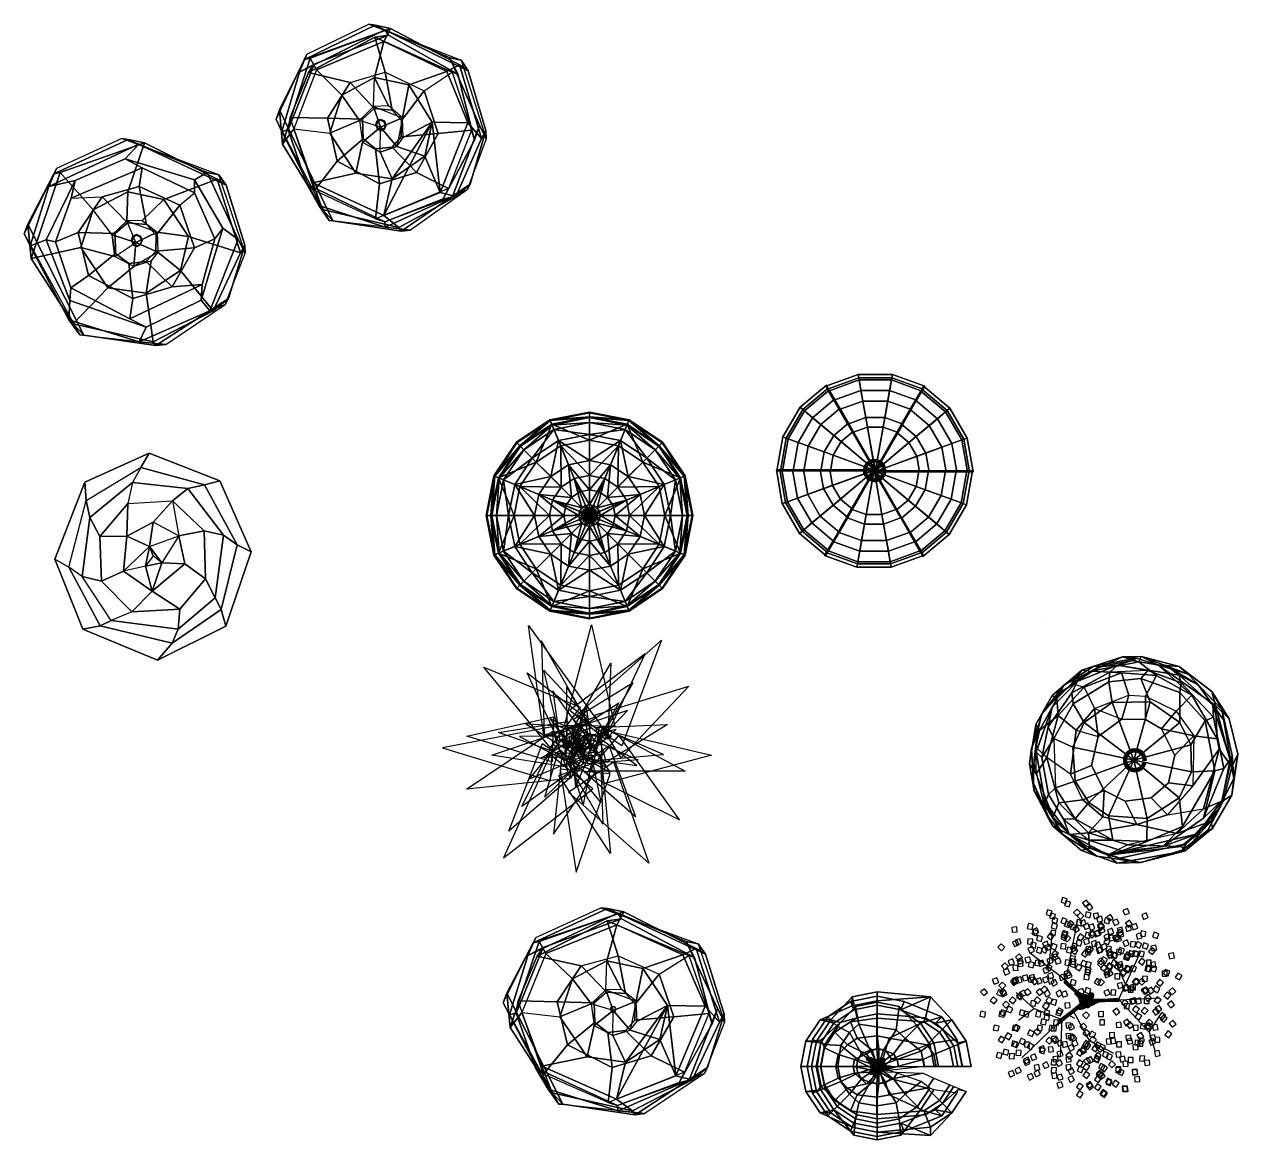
# Model space of a CAD drawing. Extents: x -6 to 11.6, y -2.5 to 13.7.
import ezdxf

# ---------------------------------------------------------------- set-up
doc = ezdxf.new("R2010")
doc.units = 0
doc.header["$LTSCALE"] = 1.25
doc.header["$MEASUREMENT"] = 0
doc.layers.get('0').update_dxf_attribs({"linetype": 'CONTINUOUS'})
doc.layers.add('PLANTS', color=3, linetype='CONTINUOUS')

# ---------------------------------------------------------------- blocks, each defined once
blk = doc.blocks.new('T3')
at = {"color": 10}
blk.add_lwpolyline([(0.0317, 0.0392, -0.117832), (0.0349, 0.0351, -0.109862), (0.036, 0.0296, -0.036437), (0.0354, 0.0234, -0.034184), (0.0339, 0.0169, -0.070317), (0.0317, 0.0123, 0.121404), (0.0307, 0.0095, 0.105675), (0.0309, 0.0078, 0.10563), (0.0317, 0.0063, 0.11787), (0.034, 0.0048, 0.050289), (0.0402, 0.0032, 0.018663), (0.0459, 0.0025, 0.01497), (0.0529, 0.0021, 0.087147), (0.0578, 0.0029, -0.118281), (0.0614, 0.0032, -0.325615), (0.0642, 0.0004, -0.326103), (0.0624, -0.0032, -0.032273), (0.0591, -0.0046, 0.027106), (0.055, -0.0063, 0.002318), (0.0467, -0.0105, 0.008478), (0.0444, -0.0116, 0.036344), (0.042, -0.0132, -0.022039), (0.0381, -0.0159, -0.092744), (0.0318, -0.0183, 0.069203), (0.0233, -0.0212, 0.147866), (0.0177, -0.0264, -0.172152), (0.0127, -0.0307, -0.132721), (0.0065, -0.0313, 0.108842), (-0.0011, -0.0317, 0.053805), (-0.0066, -0.0339, -0.040641), (-0.0138, -0.037, -0.081395), (-0.0294, -0.0396, -0.221332), (-0.0349, -0.037, -0.079922), (-0.0366, -0.0342, -0.108313), (-0.037, -0.0317, -0.048517), (-0.0366, -0.0289, -0.02389), (-0.0349, -0.0233, -0.137674), (-0.0294, -0.0155, 0.264867), (-0.0275, -0.0106, 0.017693), (-0.028, -0.0077, 0.00755), (-0.0296, -0.0011, 0.004346), (-0.0318, 0.0072, 0.010497), (-0.0328, 0.0106, 0.070056), (-0.0345, 0.0141, 0.023562), (-0.0413, 0.0233, 0.090241), (-0.0474, 0.0285, -0.118501), (-0.0519, 0.0328, -0.08154), (-0.0529, 0.0353, -0.126697), (-0.0529, 0.037, -0.215241), (-0.0518, 0.0384, -0.116434), (-0.0487, 0.0392, -0.22855), (-0.0456, 0.0377, 0.214017), (-0.0423, 0.036, 0.07524), (-0.0392, 0.0363, 0.190759), (-0.0381, 0.037, 0.274563), (-0.038, 0.0385, -0.2385), (-0.0381, 0.0402, -0.087445), (-0.0371, 0.0416, -0.110244), (-0.036, 0.0423, -0.136741), (-0.0342, 0.0425, -0.06456), (-0.0307, 0.0413, -0.144236), (-0.0272, 0.038, 0.201708), (-0.0243, 0.036, 0.026586), (-0.0197, 0.0351, -0.015616), (-0.0116, 0.0339, -0.012911), (-0.0034, 0.0321, 0.016293), (0.0032, 0.0307, 0.100723), (0.0087, 0.0308, 0.063874), (0.0169, 0.0339, 0.158892), (0.0202, 0.0372, -0.171356), (0.0233, 0.0402, -0.140353), (0.0277, 0.0409, -0.14068)], format="xyb", close=True, dxfattribs=at)
at = {"color": 10, "elevation": 0.2773}
for points in [[(0.0112, 0.0116), (0.0075, 0.0111), (0.0038, 0.009), (0.0017, 0.0069), (0.0001, 0.0037), (-0.0004, 0)], [(0.0112, 0.0116), (0.0149, 0.0111), (0.0186, 0.009), (0.0208, 0.0069), (0.0223, 0.0037), (0.0229, 0)], [(0.0112, -0.0116), (0.0075, -0.0111), (0.0038, -0.009), (0.0017, -0.0069), (0.0001, -0.0037), (-0.0004, 0)], [(0.0112, -0.0116), (0.0149, -0.0111), (0.0186, -0.009), (0.0208, -0.0069), (0.0223, -0.0037), (0.0229, 0)]]:
    blk.add_lwpolyline(points, dxfattribs=at)
at = {"color": 10}
for centre, radius in [((0, 0, 0.0593), 0.0169), ((0.0112, 0, 0.2773), 0.0116), ((0.0123, 0, 0.2741), 0.00847)]:
    blk.add_circle(centre, radius, dxfattribs=at)
at = {"color": 3}
mesh = blk.add_polymesh((16, 14), dxfattribs=dict(at, m_close=True))
for k, corner in enumerate([(0.0234, 0, 0.2719), (0.1026, 0, 0.3232), (0.2265, 0, 0.3215), (0.2752, 0, 0.4233), (0.2963, 0, 0.4657), (0.4107, 0, 0.5217), (0.4123, 0, 0.5679), (0.4535, 0, 0.7521), (0.4535, 0, 0.8368), (0.39, 0, 0.9003), (0.3688, 0, 1.0061), (0.2842, 0, 1.0484), (0.2287, 0, 1.1041), (0.008, -0.0254, 1.1063), (0.0218, 0.0081, 0.2719), (0.0962, 0.0324, 0.3232), (0.212, 0.0729, 0.3215), (0.2542, 0.1053, 0.4233), (0.2738, 0.1134, 0.4657), (0.3849, 0.1296, 0.5217), (0.3898, 0.1134, 0.5679), (0.4293, 0.1215, 0.7521), (0.4293, 0.1215, 0.8368), (0.3707, 0.0972, 0.9003), (0.3511, 0.0891, 1.0061), (0.2729, 0.0567, 1.0484), (0.2222, 0.0324, 1.1041), (0.008, -0.0254, 1.1063), (0.0172, 0.015, 0.2719), (0.0778, 0.0599, 0.3232), (0.1347, 0.1347, 0.3598), (0.1946, 0.1946, 0.4233), (0.2095, 0.2095, 0.4657), (0.3115, 0.2395, 0.5217), (0.2815, 0.2095, 0.564), (0.3605, 0.2245, 0.7521), (0.3605, 0.2245, 0.8368), (0.3156, 0.1796, 0.9003), (0.3006, 0.1646, 1.0061), (0.2408, 0.1048, 1.0484), (0.0679, 0.0345, 1.1063), (0.008, -0.0254, 1.1063), (0.0103, 0.0196, 0.2719), (0.0302, 0.0782, 0.3082), (0.0909, 0.176, 0.3232), (0.1053, 0.2901, 0.3933), (0.1134, 0.2738, 0.4657), (0.1296, 0.3129, 0.5715), (0.1134, 0.2738, 0.6138), (0.2575, 0.3359, 0.7693), (0.2575, 0.3359, 0.854), (0.2332, 0.2347, 0.9003), (0.2251, 0.2151, 1.0061), (0.0567, 0.1369, 0.9948), (0.0404, 0.0782, 1.0505), (0.008, -0.0254, 1.1063), (0.0022, 0.0212, 0.2719), (-0.0022, 0.0847, 0.3082), (-0.0022, 0.1905, 0.3082), (0, 0.311, 0.3933), (0, 0.2963, 0.4657), (0, 0.3387, 0.5715), (0, 0.2963, 0.6138), (0, 0.3175, 0.6985), (0, 0.3601, 0.8004), (0, 0.254, 0.8467), (0, 0.2328, 0.9525), (0, 0.1482, 0.9948), (0.008, 0.0847, 1.0505), (0.008, -0.0254, 1.1063), (-0.0059, 0.0196, 0.2719), (-0.0346, 0.0782, 0.3082), (-0.0886, 0.2045, 0.3104), (-0.1053, 0.2901, 0.3933), (-0.1134, 0.2738, 0.4657), (-0.1296, 0.3129, 0.5715), (-0.1134, 0.2738, 0.6138), (-0.1215, 0.2933, 0.6985), (-0.1215, 0.3359, 0.8004), (-0.0972, 0.2347, 0.8467), (-0.1291, 0.2151, 1.0061), (-0.0967, 0.1369, 1.0484), (-0.0244, 0.0782, 1.0505), (0.008, -0.0254, 1.1063), (-0.0127, 0.015, 0.2719), (-0.0756, 0.0599, 0.3275), (-0.1347, 0.1632, 0.3426), (-0.1946, 0.1946, 0.4233), (-0.2095, 0.2095, 0.4657), (-0.2395, 0.2395, 0.5715), (-0.2095, 0.2095, 0.6138), (-0.2765, 0.2245, 0.6794), (-0.2245, 0.2245, 0.7832), (-0.1796, 0.2113, 0.8553), (-0.2046, 0.1646, 1.0061), (-0.1448, 0.1048, 1.0484), (-0.0519, 0.0599, 1.0505), (0.008, -0.0254, 1.1063), (-0.0173, 0.0081, 0.2719), (-0.094, 0.0324, 0.3275), (-0.176, 0.1014, 0.3426), (-0.2542, 0.1053, 0.4233), (-0.2738, 0.1134, 0.4657), (-0.3129, 0.1296, 0.5715), (-0.2738, 0.1134, 0.6138), (-0.3453, 0.1215, 0.6794), (-0.2933, 0.1215, 0.7832), (-0.2707, 0.1289, 0.8667), (-0.2551, 0.0891, 1.0061), (-0.1889, 0.0567, 1.0714), (-0.1102, 0.0324, 1.1041), (0.008, -0.0254, 1.1063), (-0.0189, 0, 0.2719), (-0.1004, 0, 0.3275), (-0.1905, 0, 0.3598), (-0.2752, 0, 0.4233), (-0.2963, 0, 0.4657), (-0.3387, 0, 0.5715), (-0.2963, 0, 0.6138), (-0.3695, 0, 0.6794), (-0.3175, 0, 0.7832), (-0.29, 0, 0.8582), (-0.2728, 0, 1.0061), (-0.2002, 0, 1.0714), (-0.1167, 0, 1.1041), (0.008, -0.0254, 1.1063), (-0.0173, -0.0081, 0.2719), (-0.094, -0.0324, 0.3275), (-0.176, -0.0729, 0.3598), (-0.2542, -0.1053, 0.4233), (-0.2738, -0.1134, 0.4657), (-0.3129, -0.1296, 0.5715), (-0.2738, -0.1134, 0.6138), (-0.3453, -0.1215, 0.6794), (-0.2933, -0.1215, 0.7832), (-0.2707, -0.0972, 0.8582), (-0.2551, -0.0891, 1.0061), (-0.1889, -0.0567, 1.0714), (-0.1102, -0.0324, 1.1041), (0.008, -0.0254, 1.1063), (-0.0127, -0.015, 0.2719), (-0.0756, -0.0599, 0.3275), (-0.1347, -0.1347, 0.3598), (-0.1946, -0.1946, 0.4233), (-0.2095, -0.2095, 0.4657), (-0.2395, -0.2395, 0.5715), (-0.2095, -0.2095, 0.6138), (-0.2765, -0.2245, 0.6794), (-0.2245, -0.2245, 0.7832), (-0.1796, -0.1796, 0.8467), (-0.2046, -0.1646, 1.0061), (-0.1448, -0.1048, 1.0484), (-0.0519, -0.0852, 1.1063), (0.008, -0.0254, 1.1063), (-0.0059, -0.0196, 0.2719), (-0.0346, -0.0782, 0.3082), (-0.0886, -0.176, 0.3275), (-0.1053, -0.2542, 0.4233), (-0.1134, -0.3321, 0.4592), (-0.1296, -0.3129, 0.5715), (-0.1134, -0.2738, 0.6138), (-0.1215, -0.2933, 0.6985), (-0.1215, -0.2933, 0.7832), (-0.0972, -0.2347, 0.8467), (-0.1291, -0.2151, 1.0061), (-0.0967, -0.1369, 1.0484), (-0.0244, -0.0782, 1.0505), (0.008, -0.0254, 1.1063), (0.0022, -0.0212, 0.2719), (-0.0022, -0.0847, 0.3082), (-0.0022, -0.1905, 0.3082), (0, -0.2752, 0.4233), (0, -0.3546, 0.4592), (0, -0.3387, 0.5715), (0, -0.2963, 0.6138), (0, -0.3175, 0.6985), (0, -0.3175, 0.7832), (0, -0.254, 0.8467), (0, -0.2328, 0.9525), (0, -0.1482, 0.9948), (0.008, -0.0847, 1.0505), (0.008, -0.0254, 1.1063), (0.0103, -0.0196, 0.2719), (0.0302, -0.0782, 0.3082), (0.0909, -0.176, 0.3232), (0.1053, -0.2542, 0.4233), (0.1134, -0.3321, 0.4592), (0.1296, -0.3129, 0.5715), (0.1134, -0.2738, 0.6138), (0.2575, -0.3337, 0.7371), (0.2575, -0.2933, 0.8368), (0.2332, -0.2347, 0.9003), (0.2251, -0.2151, 1.0061), (0.0567, -0.1369, 0.9948), (0.0404, -0.0782, 1.0505), (0.008, -0.0254, 1.1063), (0.0172, -0.015, 0.2719), (0.0778, -0.0599, 0.3232), (0.1347, -0.1347, 0.3598), (0.1946, -0.1946, 0.4233), (0.2095, -0.2095, 0.4657), (0.3115, -0.2395, 0.5217), (0.2815, -0.2095, 0.564), (0.3605, -0.2245, 0.7521), (0.3605, -0.2245, 0.8368), (0.3156, -0.1796, 0.9003), (0.3006, -0.1646, 1.0061), (0.2408, -0.1048, 1.0484), (0.0679, -0.0599, 1.0505), (0.008, -0.0254, 1.1063), (0.0218, -0.0081, 0.2719), (0.0962, -0.0324, 0.3232), (0.212, -0.0729, 0.3215), (0.2542, -0.1053, 0.4233), (0.2738, -0.1134, 0.4657), (0.3849, -0.1296, 0.5217), (0.3898, -0.1134, 0.5679), (0.4293, -0.1215, 0.7521), (0.4293, -0.1215, 0.8368), (0.3707, -0.0972, 0.9003), (0.3511, -0.0891, 1.0061), (0.2729, -0.0567, 1.0484), (0.2222, -0.0324, 1.1041), (0.008, -0.0254, 1.1063)]):
    mesh.set_mesh_vertex(divmod(k, 14), corner)
at = {"color": 10}
mesh = blk.add_polymesh((2, 36), dxfattribs=dict(at, n_close=True))
for k, corner in enumerate([(0.0169, 0, 0.0593), (0.0167, 0.0029, 0.0593), (0.0159, 0.0058, 0.0593), (0.0147, 0.0085, 0.0593), (0.013, 0.0109, 0.0593), (0.0109, 0.013, 0.0593), (0.0085, 0.0147, 0.0593), (0.0058, 0.0159, 0.0593), (0.0029, 0.0167, 0.0593), (0, 0.0169, 0.0593), (-0.0029, 0.0167, 0.0593), (-0.0058, 0.0159, 0.0593), (-0.0085, 0.0147, 0.0593), (-0.0109, 0.013, 0.0593), (-0.013, 0.0109, 0.0593), (-0.0147, 0.0085, 0.0593), (-0.0159, 0.0058, 0.0593), (-0.0167, 0.0029, 0.0593), (-0.0169, 0, 0.0593), (-0.0167, -0.0029, 0.0593), (-0.0159, -0.0058, 0.0593), (-0.0147, -0.0085, 0.0593), (-0.013, -0.0109, 0.0593), (-0.0109, -0.013, 0.0593), (-0.0085, -0.0147, 0.0593), (-0.0058, -0.0159, 0.0593), (-0.0029, -0.0167, 0.0593), (0, -0.0169, 0.0593), (0.0029, -0.0167, 0.0593), (0.0058, -0.0159, 0.0593), (0.0085, -0.0147, 0.0593), (0.0109, -0.013, 0.0593), (0.013, -0.0109, 0.0593), (0.0147, -0.0085, 0.0593), (0.0159, -0.0058, 0.0593), (0.0167, -0.0029, 0.0593), (0.0223, 0.0396), (0.015, 0.0329), (0.0052, 0.0305), (-0.0048, 0.0324), (-0.0147, 0.0344), (-0.0247, 0.0361), (-0.0327, 0.0421), (-0.0383, 0.0368), (-0.0474, 0.0389), (-0.0522, 0.0334), (-0.0448, 0.0267), (-0.0381, 0.0191), (-0.0328, 0.0105), (-0.0301, 0.0007), (-0.0278, -0.0091), (-0.0317, -0.0177), (-0.0361, -0.0268), (-0.0354, -0.0365), (-0.0263, -0.0395), (-0.0163, -0.0378), (-0.0068, -0.0341), (0.0028, -0.0311), (0.0128, -0.0306), (0.0199, -0.0236), (0.0288, -0.019), (0.0384, -0.0157), (0.047, -0.0103), (0.0561, -0.0059), (0.0642, -0.0006), (0.0566, 0.0025), (0.0465, 0.0024), (0.0365, 0.004), (0.031, 0.0108), (0.0348, 0.0202), (0.036, 0.0303), (0.0317, 0.0392)]):
    mesh.set_mesh_vertex(divmod(k, 36), corner)
mesh = blk.add_polymesh((2, 36), dxfattribs=dict(at, n_close=True))
for k, corner in enumerate([(0.0169, 0, 0.0593), (0.0167, 0.0029, 0.0593), (0.0159, 0.0058, 0.0593), (0.0147, 0.0085, 0.0593), (0.013, 0.0109, 0.0593), (0.0109, 0.013, 0.0593), (0.0085, 0.0147, 0.0593), (0.0058, 0.0159, 0.0593), (0.0029, 0.0167, 0.0593), (0, 0.0169, 0.0593), (-0.0029, 0.0167, 0.0593), (-0.0058, 0.0159, 0.0593), (-0.0085, 0.0147, 0.0593), (-0.0109, 0.013, 0.0593), (-0.013, 0.0109, 0.0593), (-0.0147, 0.0085, 0.0593), (-0.0159, 0.0058, 0.0593), (-0.0167, 0.0029, 0.0593), (-0.0169, 0, 0.0593), (-0.0167, -0.0029, 0.0593), (-0.0159, -0.0058, 0.0593), (-0.0147, -0.0085, 0.0593), (-0.013, -0.0109, 0.0593), (-0.0109, -0.013, 0.0593), (-0.0085, -0.0147, 0.0593), (-0.0058, -0.0159, 0.0593), (-0.0029, -0.0167, 0.0593), (0, -0.0169, 0.0593), (0.0029, -0.0167, 0.0593), (0.0058, -0.0159, 0.0593), (0.0085, -0.0147, 0.0593), (0.0109, -0.013, 0.0593), (0.013, -0.0109, 0.0593), (0.0147, -0.0085, 0.0593), (0.0159, -0.0058, 0.0593), (0.0167, -0.0029, 0.0593), (0.0116, 0, 0.2773), (0.0115, 0.002, 0.2773), (0.0109, 0.004, 0.2773), (0.0101, 0.0058, 0.2773), (0.0089, 0.0075, 0.2773), (0.0075, 0.0089, 0.2773), (0.0058, 0.0101, 0.2773), (0.004, 0.0109, 0.2773), (0.002, 0.0115, 0.2773), (0, 0.0116, 0.2773), (-0.002, 0.0115, 0.2773), (-0.004, 0.0109, 0.2773), (-0.0058, 0.0101, 0.2773), (-0.0075, 0.0089, 0.2773), (-0.0089, 0.0075, 0.2773), (-0.0101, 0.0058, 0.2773), (-0.0109, 0.004, 0.2773), (-0.0115, 0.002, 0.2773), (-0.0116, 0, 0.2773), (-0.0115, -0.002, 0.2773), (-0.0109, -0.004, 0.2773), (-0.0101, -0.0058, 0.2773), (-0.0089, -0.0075, 0.2773), (-0.0075, -0.0089, 0.2773), (-0.0058, -0.0101, 0.2773), (-0.004, -0.0109, 0.2773), (-0.002, -0.0115, 0.2773), (0, -0.0116, 0.2773), (0.002, -0.0115, 0.2773), (0.004, -0.0109, 0.2773), (0.0058, -0.0101, 0.2773), (0.0075, -0.0089, 0.2773), (0.0089, -0.0075, 0.2773), (0.0101, -0.0058, 0.2773), (0.0109, -0.004, 0.2773), (0.0115, -0.002, 0.2773)]):
    mesh.set_mesh_vertex(divmod(k, 36), corner)
blk = doc.blocks.new('*U10')
at = {"color": 0}
mesh = blk.add_polyface(dxfattribs=at)
corners = [(0, 216.77, 17.24), (0, 221.44), (-6.6, 216.77, 15.93), (-12.19, 216.77, 12.19), (-15.93, 216.77, 6.6), (-17.24, 216.77, 0), (-15.93, 216.77, -6.6), (-12.19, 216.77, -12.19), (-6.6, 216.77, -15.93), (0, 216.77, -17.24), (6.6, 216.77, -15.93), (12.19, 216.77, -12.19), (15.93, 216.77, -6.6), (17.24, 216.77, 0), (15.93, 216.77, 6.6), (12.19, 216.77, 12.19), (6.6, 216.77, 15.93)]
mesh.append_faces([[corners[k] for k in face] for face in [(0, 1, 2), (2, 1, 3), (3, 1, 4), (4, 1, 5), (5, 1, 6), (6, 1, 7), (7, 1, 8), (8, 1, 9), (9, 1, 10), (10, 1, 11), (11, 1, 12), (12, 1, 13), (13, 1, 14), (14, 1, 15), (15, 1, 16), (16, 1, 0)]], dxfattribs={"color": 0})
mesh = blk.add_polyface(dxfattribs=at)
corners = [(0, 216.77, 17.24), (-6.6, 216.77, 15.93), (-14.16, 201.96, 34.18), (0, 201.96, 37), (-12.19, 216.77, 12.19), (-26.16, 201.96, 26.16), (-34.18, 201.96, 14.16), (-15.93, 216.77, 6.6), (-17.24, 216.77, 0), (-37, 201.96, 0), (-15.93, 216.77, -6.6), (-34.18, 201.96, -14.16), (-12.19, 216.77, -12.19), (-26.16, 201.96, -26.16), (-14.16, 201.96, -34.18), (-6.6, 216.77, -15.93), (0, 216.77, -17.24), (0, 201.96, -37), (6.6, 216.77, -15.93), (14.16, 201.96, -34.18), (12.19, 216.77, -12.19), (26.16, 201.96, -26.16), (34.18, 201.96, -14.16), (15.93, 216.77, -6.6), (17.24, 216.77, 0), (37, 201.96, 0), (15.93, 216.77, 6.6), (34.18, 201.96, 14.16), (12.19, 216.77, 12.19), (26.16, 201.96, 26.16), (14.16, 201.96, 34.18), (6.6, 216.77, 15.93)]
mesh.append_faces([[corners[k] for k in face] for face in [(2, 4, 5), (11, 12, 13), (19, 20, 21), (27, 28, 29)]], dxfattribs={"vtx0": -1, "color": 0})
mesh.append_faces([[corners[k] for k in face] for face in [(5, 4, 6), (13, 12, 14), (21, 20, 22), (29, 28, 30)]], dxfattribs={"vtx1": -1, "color": 0})
mesh.append_faces([[corners[k] for k in face] for face in [(0, 1, 2), (2, 3, 0), (2, 1, 4), (4, 7, 6), (6, 7, 8), (8, 9, 6), (8, 10, 11), (11, 9, 8), (11, 10, 12), (12, 15, 14), (14, 15, 16), (16, 17, 14), (16, 18, 19), (19, 17, 16), (19, 18, 20), (20, 23, 22), (22, 23, 24), (24, 25, 22), (24, 26, 27), (27, 25, 24), (27, 26, 28), (28, 31, 30), (30, 31, 0), (0, 3, 30)]], dxfattribs={"vtx2": -1, "color": 0})
mesh = blk.add_polyface(dxfattribs=at)
corners = [(0, 201.96, 37), (-14.16, 201.96, 34.18), (-20.89, 181.56, 50.43), (0, 181.56, 54.59), (-26.16, 201.96, 26.16), (-38.6, 181.56, 38.6), (-50.43, 181.56, 20.89), (-34.18, 201.96, 14.16), (-37, 201.96, 0), (-54.59, 181.56, 0), (-34.18, 201.96, -14.16), (-50.43, 181.56, -20.89), (-26.16, 201.96, -26.16), (-38.6, 181.56, -38.6), (-20.89, 181.56, -50.43), (-14.16, 201.96, -34.18), (0, 201.96, -37), (0, 181.56, -54.59), (14.16, 201.96, -34.18), (20.89, 181.56, -50.43), (26.16, 201.96, -26.16), (38.6, 181.56, -38.6), (50.43, 181.56, -20.89), (34.18, 201.96, -14.16), (37, 201.96, 0), (54.59, 181.56, 0), (34.18, 201.96, 14.16), (50.43, 181.56, 20.89), (26.16, 201.96, 26.16), (38.6, 181.56, 38.6), (20.89, 181.56, 50.43), (14.16, 201.96, 34.18)]
mesh.append_faces([[corners[k] for k in face] for face in [(2, 4, 5), (11, 12, 13), (19, 20, 21), (27, 28, 29)]], dxfattribs={"vtx0": -1, "color": 0})
mesh.append_faces([[corners[k] for k in face] for face in [(5, 4, 6), (13, 12, 14), (21, 20, 22), (29, 28, 30)]], dxfattribs={"vtx1": -1, "color": 0})
mesh.append_faces([[corners[k] for k in face] for face in [(0, 1, 2), (2, 3, 0), (2, 1, 4), (4, 7, 6), (6, 7, 8), (8, 9, 6), (8, 10, 11), (11, 9, 8), (11, 10, 12), (12, 15, 14), (14, 15, 16), (16, 17, 14), (16, 18, 19), (19, 17, 16), (19, 18, 20), (20, 23, 22), (22, 23, 24), (24, 25, 22), (24, 26, 27), (27, 25, 24), (27, 26, 28), (28, 31, 30), (30, 31, 0), (0, 3, 30)]], dxfattribs={"vtx2": -1, "color": 0})
mesh = blk.add_polyface(dxfattribs=at)
corners = [(0, 181.56, 54.59), (-20.89, 181.56, 50.43), (-24, 158.36, 57.93), (0, 158.36, 62.71), (-38.6, 181.56, 38.6), (-44.34, 158.36, 44.34), (-57.93, 158.36, 24), (-50.43, 181.56, 20.89), (-54.59, 181.56, 0), (-62.71, 158.36, 0), (-50.43, 181.56, -20.89), (-57.93, 158.36, -24), (-38.6, 181.56, -38.6), (-44.34, 158.36, -44.34), (-24, 158.36, -57.93), (-20.89, 181.56, -50.43), (0, 181.56, -54.59), (0, 158.36, -62.71), (20.89, 181.56, -50.43), (24, 158.36, -57.93), (38.6, 181.56, -38.6), (44.34, 158.36, -44.34), (57.93, 158.36, -24), (50.43, 181.56, -20.89), (54.59, 181.56, 0), (62.71, 158.36, 0), (50.43, 181.56, 20.89), (57.93, 158.36, 24), (38.6, 181.56, 38.6), (44.34, 158.36, 44.34), (24, 158.36, 57.93), (20.89, 181.56, 50.43)]
mesh.append_faces([[corners[k] for k in face] for face in [(2, 4, 5), (11, 12, 13), (19, 20, 21), (27, 28, 29)]], dxfattribs={"vtx0": -1, "color": 0})
mesh.append_faces([[corners[k] for k in face] for face in [(5, 4, 6), (13, 12, 14), (21, 20, 22), (29, 28, 30)]], dxfattribs={"vtx1": -1, "color": 0})
mesh.append_faces([[corners[k] for k in face] for face in [(0, 1, 2), (2, 3, 0), (2, 1, 4), (4, 7, 6), (6, 7, 8), (8, 9, 6), (8, 10, 11), (11, 9, 8), (11, 10, 12), (12, 15, 14), (14, 15, 16), (16, 17, 14), (16, 18, 19), (19, 17, 16), (19, 18, 20), (20, 23, 22), (22, 23, 24), (24, 25, 22), (24, 26, 27), (27, 25, 24), (27, 26, 28), (28, 31, 30), (30, 31, 0), (0, 3, 30)]], dxfattribs={"vtx2": -1, "color": 0})
mesh = blk.add_polyface(dxfattribs=at)
corners = [(0, 158.36, 62.71), (-24, 158.36, 57.93), (-25.24, 136.28, 60.93), (0, 136.28, 65.95), (-44.34, 158.36, 44.34), (-46.64, 136.28, 46.64), (-60.93, 136.28, 25.24), (-57.93, 158.36, 24), (-62.71, 158.36, 0), (-65.95, 136.28, 0), (-57.93, 158.36, -24), (-60.93, 136.28, -25.24), (-44.34, 158.36, -44.34), (-46.64, 136.28, -46.64), (-25.24, 136.28, -60.93), (-24, 158.36, -57.93), (0, 158.36, -62.71), (0, 136.28, -65.95), (24, 158.36, -57.93), (25.24, 136.28, -60.93), (44.34, 158.36, -44.34), (46.64, 136.28, -46.64), (60.93, 136.28, -25.24), (57.93, 158.36, -24), (62.71, 158.36, 0), (65.95, 136.28, 0), (57.93, 158.36, 24), (60.93, 136.28, 25.24), (44.34, 158.36, 44.34), (46.64, 136.28, 46.64), (25.24, 136.28, 60.93), (24, 158.36, 57.93)]
mesh.append_faces([[corners[k] for k in face] for face in [(2, 4, 5), (11, 12, 13), (19, 20, 21), (27, 28, 29)]], dxfattribs={"vtx0": -1, "color": 0})
mesh.append_faces([[corners[k] for k in face] for face in [(5, 4, 6), (13, 12, 14), (21, 20, 22), (29, 28, 30)]], dxfattribs={"vtx1": -1, "color": 0})
mesh.append_faces([[corners[k] for k in face] for face in [(0, 1, 2), (2, 3, 0), (2, 1, 4), (4, 7, 6), (6, 7, 8), (8, 9, 6), (8, 10, 11), (11, 9, 8), (11, 10, 12), (12, 15, 14), (14, 15, 16), (16, 17, 14), (16, 18, 19), (19, 17, 16), (19, 18, 20), (20, 23, 22), (22, 23, 24), (24, 25, 22), (24, 26, 27), (27, 25, 24), (27, 26, 28), (28, 31, 30), (30, 31, 0), (0, 3, 30)]], dxfattribs={"vtx2": -1, "color": 0})
mesh = blk.add_polyface(dxfattribs=at)
corners = [(0, 136.28, 65.95), (-25.24, 136.28, 60.93), (-26.48, 105.81, 63.93), (0, 105.81, 69.2), (-46.64, 136.28, 46.64), (-48.93, 105.81, 48.93), (-63.93, 105.81, 26.48), (-60.93, 136.28, 25.24), (-65.95, 136.28, 0), (-69.2, 105.81, 0), (-60.93, 136.28, -25.24), (-63.93, 105.81, -26.48), (-46.64, 136.28, -46.64), (-48.93, 105.81, -48.93), (-26.48, 105.81, -63.93), (-25.24, 136.28, -60.93), (0, 136.28, -65.95), (0, 105.81, -69.2), (25.24, 136.28, -60.93), (26.48, 105.81, -63.93), (46.64, 136.28, -46.64), (48.93, 105.81, -48.93), (63.93, 105.81, -26.48), (60.93, 136.28, -25.24), (65.95, 136.28, 0), (69.2, 105.81, 0), (60.93, 136.28, 25.24), (63.93, 105.81, 26.48), (46.64, 136.28, 46.64), (48.93, 105.81, 48.93), (26.48, 105.81, 63.93), (25.24, 136.28, 60.93)]
mesh.append_faces([[corners[k] for k in face] for face in [(2, 4, 5), (11, 12, 13), (19, 20, 21), (27, 28, 29)]], dxfattribs={"vtx0": -1, "color": 0})
mesh.append_faces([[corners[k] for k in face] for face in [(5, 4, 6), (13, 12, 14), (21, 20, 22), (29, 28, 30)]], dxfattribs={"vtx1": -1, "color": 0})
mesh.append_faces([[corners[k] for k in face] for face in [(0, 1, 2), (2, 3, 0), (2, 1, 4), (4, 7, 6), (6, 7, 8), (8, 9, 6), (8, 10, 11), (11, 9, 8), (11, 10, 12), (12, 15, 14), (14, 15, 16), (16, 17, 14), (16, 18, 19), (19, 17, 16), (19, 18, 20), (20, 23, 22), (22, 23, 24), (24, 25, 22), (24, 26, 27), (27, 25, 24), (27, 26, 28), (28, 31, 30), (30, 31, 0), (0, 3, 30)]], dxfattribs={"vtx2": -1, "color": 0})
mesh = blk.add_polyface(dxfattribs=at)
corners = [(0, 105.81, 69.2), (-26.48, 105.81, 63.93), (-26.69, 83.18, 64.44), (0, 83.18, 69.74), (-48.93, 105.81, 48.93), (-49.32, 83.18, 49.32), (-64.44, 83.18, 26.69), (-63.93, 105.81, 26.48), (-69.2, 105.81, 0), (-69.74, 83.18, 0), (-63.93, 105.81, -26.48), (-64.44, 83.18, -26.69), (-48.93, 105.81, -48.93), (-49.32, 83.18, -49.32), (-26.69, 83.18, -64.44), (-26.48, 105.81, -63.93), (0, 105.81, -69.2), (0, 83.18, -69.74), (26.48, 105.81, -63.93), (26.69, 83.18, -64.44), (48.93, 105.81, -48.93), (49.32, 83.18, -49.32), (64.44, 83.18, -26.69), (63.93, 105.81, -26.48), (69.2, 105.81, 0), (69.74, 83.18, 0), (63.93, 105.81, 26.48), (64.44, 83.18, 26.69), (48.93, 105.81, 48.93), (49.32, 83.18, 49.32), (26.69, 83.18, 64.44), (26.48, 105.81, 63.93)]
mesh.append_faces([[corners[k] for k in face] for face in [(2, 4, 5), (11, 12, 13), (19, 20, 21), (27, 28, 29)]], dxfattribs={"vtx0": -1, "color": 0})
mesh.append_faces([[corners[k] for k in face] for face in [(5, 4, 6), (13, 12, 14), (21, 20, 22), (29, 28, 30)]], dxfattribs={"vtx1": -1, "color": 0})
mesh.append_faces([[corners[k] for k in face] for face in [(0, 1, 2), (2, 3, 0), (2, 1, 4), (4, 7, 6), (6, 7, 8), (8, 9, 6), (8, 10, 11), (11, 9, 8), (11, 10, 12), (12, 15, 14), (14, 15, 16), (16, 17, 14), (16, 18, 19), (19, 17, 16), (19, 18, 20), (20, 23, 22), (22, 23, 24), (24, 25, 22), (24, 26, 27), (27, 25, 24), (27, 26, 28), (28, 31, 30), (30, 31, 0), (0, 3, 30)]], dxfattribs={"vtx2": -1, "color": 0})
mesh = blk.add_polyface(dxfattribs=at)
corners = [(-2.77, 58.59, 6.68), (0, 58.59, 7.23), (0, 100.5, 4.52), (-1.73, 100.5, 4.18), (-3.2, 100.5, 3.2), (-5.12, 58.59, 5.12), (-4.18, 100.5, 1.73), (-6.68, 58.59, 2.77), (-4.52, 100.5, 0), (-7.23, 58.59, 0), (-6.68, 58.59, -2.77), (-4.18, 100.5, -1.73), (-3.2, 100.5, -3.2), (-5.12, 58.59, -5.12), (-1.73, 100.5, -4.18), (-2.77, 58.59, -6.68), (0, 100.5, -4.52), (0, 58.59, -7.23), (2.77, 58.59, -6.68), (1.73, 100.5, -4.18), (3.2, 100.5, -3.2), (5.12, 58.59, -5.12), (4.18, 100.5, -1.73), (6.68, 58.59, -2.77), (4.52, 100.5, 0), (7.23, 58.59, 0), (6.68, 58.59, 2.77), (4.18, 100.5, 1.73), (3.2, 100.5, 3.2), (5.12, 58.59, 5.12), (1.73, 100.5, 4.18), (2.77, 58.59, 6.68)]
mesh.append_faces([[corners[k] for k in face] for face in [(0, 2, 1), (2, 0, 3), (4, 0, 5), (7, 4, 5), (8, 7, 9), (7, 8, 6), (10, 8, 9), (8, 10, 11), (12, 10, 13), (15, 12, 13), (16, 15, 17), (15, 16, 14), (18, 16, 17), (16, 18, 19), (20, 18, 21), (23, 20, 21), (24, 23, 25), (23, 24, 22), (26, 24, 25), (24, 26, 27), (28, 26, 29), (31, 28, 29), (2, 31, 1), (31, 2, 30)]], dxfattribs={"vtx0": -1, "color": 0})
mesh.append_faces([[corners[k] for k in face] for face in [(6, 4, 7), (14, 12, 15), (22, 20, 23), (30, 28, 31)]], dxfattribs={"vtx1": -1, "color": 0})
mesh.append_faces([[corners[k] for k in face] for face in [(4, 3, 0), (12, 11, 10), (20, 19, 18), (28, 27, 26)]], dxfattribs={"vtx2": -1, "color": 0})
mesh = blk.add_polyface(dxfattribs=at)
corners = [(0, 100.5, -4.52), (0, 100.23), (-1.73, 100.5, -4.18), (-3.2, 100.5, -3.2), (-4.18, 100.5, -1.73), (-4.52, 100.5, 0), (-4.18, 100.5, 1.73), (-3.2, 100.5, 3.2), (-1.73, 100.5, 4.18), (0, 100.5, 4.52), (1.73, 100.5, 4.18), (3.2, 100.5, 3.2), (4.18, 100.5, 1.73), (4.52, 100.5, 0), (4.18, 100.5, -1.73), (3.2, 100.5, -3.2), (1.73, 100.5, -4.18)]
mesh.append_faces([[corners[k] for k in face] for face in [(0, 1, 2), (2, 1, 3), (3, 1, 4), (4, 1, 5), (5, 1, 6), (6, 1, 7), (7, 1, 8), (8, 1, 9), (9, 1, 10), (10, 1, 11), (11, 1, 12), (12, 1, 13), (13, 1, 14), (14, 1, 15), (15, 1, 16), (16, 1, 0)]], dxfattribs={"color": 0})
mesh = blk.add_polyface(dxfattribs=at)
corners = [(-26.69, 83.18, -64.44), (0, 83.18, -69.74), (0, 66.41, -66.5), (-25.45, 66.41, -61.44), (-47.02, 66.41, -47.02), (-49.32, 83.18, -49.32), (-61.44, 66.41, -25.45), (-64.44, 83.18, -26.69), (-66.5, 66.41, 0), (-69.74, 83.18, 0), (-64.44, 83.18, 26.69), (-61.44, 66.41, 25.45), (-47.02, 66.41, 47.02), (-49.32, 83.18, 49.32), (-25.45, 66.41, 61.44), (-26.69, 83.18, 64.44), (0, 66.41, 66.5), (0, 83.18, 69.74), (26.69, 83.18, 64.44), (25.45, 66.41, 61.44), (47.02, 66.41, 47.02), (49.32, 83.18, 49.32), (61.44, 66.41, 25.45), (64.44, 83.18, 26.69), (66.5, 66.41, 0), (69.74, 83.18, 0), (64.44, 83.18, -26.69), (61.44, 66.41, -25.45), (47.02, 66.41, -47.02), (49.32, 83.18, -49.32), (25.45, 66.41, -61.44), (26.69, 83.18, -64.44)]
mesh.append_faces([[corners[k] for k in face] for face in [(4, 0, 3), (12, 10, 11), (20, 18, 19), (28, 26, 27)]], dxfattribs={"vtx0": -1, "color": 0})
mesh.append_faces([[corners[k] for k in face] for face in [(6, 7, 4), (14, 15, 12), (22, 23, 20), (30, 31, 28)]], dxfattribs={"vtx1": -1, "color": 0})
mesh.append_faces([[corners[k] for k in face] for face in [(0, 1, 2), (2, 3, 0), (4, 5, 0), (7, 5, 4), (8, 9, 7), (7, 6, 8), (10, 9, 8), (8, 11, 10), (12, 13, 10), (15, 13, 12), (16, 17, 15), (15, 14, 16), (18, 17, 16), (16, 19, 18), (20, 21, 18), (23, 21, 20), (24, 25, 23), (23, 22, 24), (26, 25, 24), (24, 27, 26), (28, 29, 26), (31, 29, 28), (2, 1, 31), (31, 30, 2)]], dxfattribs={"vtx2": -1, "color": 0})
mesh = blk.add_polyface(dxfattribs=at)
corners = [(-25.45, 66.41, -61.44), (0, 66.41, -66.5), (0, 58.59, -50.8), (-19.44, 58.59, -46.93), (-35.92, 58.59, -35.92), (-47.02, 66.41, -47.02), (-46.93, 58.59, -19.44), (-61.44, 66.41, -25.45), (-50.8, 58.59, 0), (-66.5, 66.41, 0), (-61.44, 66.41, 25.45), (-46.93, 58.59, 19.44), (-35.92, 58.59, 35.92), (-47.02, 66.41, 47.02), (-19.44, 58.59, 46.93), (-25.45, 66.41, 61.44), (0, 58.59, 50.8), (0, 66.41, 66.5), (25.45, 66.41, 61.44), (19.44, 58.59, 46.93), (35.92, 58.59, 35.92), (47.02, 66.41, 47.02), (46.93, 58.59, 19.44), (61.44, 66.41, 25.45), (50.8, 58.59, 0), (66.5, 66.41, 0), (61.44, 66.41, -25.45), (46.93, 58.59, -19.44), (35.92, 58.59, -35.92), (47.02, 66.41, -47.02), (19.44, 58.59, -46.93), (25.45, 66.41, -61.44)]
mesh.append_faces([[corners[k] for k in face] for face in [(4, 0, 3), (12, 10, 11), (20, 18, 19), (28, 26, 27)]], dxfattribs={"vtx0": -1, "color": 0})
mesh.append_faces([[corners[k] for k in face] for face in [(6, 7, 4), (14, 15, 12), (22, 23, 20), (30, 31, 28)]], dxfattribs={"vtx1": -1, "color": 0})
mesh.append_faces([[corners[k] for k in face] for face in [(0, 1, 2), (2, 3, 0), (4, 5, 0), (7, 5, 4), (8, 9, 7), (7, 6, 8), (10, 9, 8), (8, 11, 10), (12, 13, 10), (15, 13, 12), (16, 17, 15), (15, 14, 16), (18, 17, 16), (16, 19, 18), (20, 21, 18), (23, 21, 20), (24, 25, 23), (23, 22, 24), (26, 25, 24), (24, 27, 26), (28, 29, 26), (31, 29, 28), (2, 1, 31), (31, 30, 2)]], dxfattribs={"vtx2": -1, "color": 0})
mesh = blk.add_polyface(dxfattribs=at)
corners = [(-19.44, 58.59, -46.93), (0, 58.59, -50.8), (0, 57.74, -26.98), (-10.33, 57.74, -24.93), (-19.08, 57.74, -19.08), (-35.92, 58.59, -35.92), (-24.93, 57.74, -10.33), (-46.93, 58.59, -19.44), (-26.98, 57.74, 0), (-50.8, 58.59, 0), (-46.93, 58.59, 19.44), (-24.93, 57.74, 10.33), (-19.08, 57.74, 19.08), (-35.92, 58.59, 35.92), (-10.33, 57.74, 24.93), (-19.44, 58.59, 46.93), (0, 57.74, 26.98), (0, 58.59, 50.8), (19.44, 58.59, 46.93), (10.33, 57.74, 24.93), (19.08, 57.74, 19.08), (35.92, 58.59, 35.92), (24.93, 57.74, 10.33), (46.93, 58.59, 19.44), (26.98, 57.74, 0), (50.8, 58.59, 0), (46.93, 58.59, -19.44), (24.93, 57.74, -10.33), (19.08, 57.74, -19.08), (35.92, 58.59, -35.92), (10.33, 57.74, -24.93), (19.44, 58.59, -46.93)]
mesh.append_faces([[corners[k] for k in face] for face in [(4, 0, 3), (12, 10, 11), (20, 18, 19), (28, 26, 27)]], dxfattribs={"vtx0": -1, "color": 0})
mesh.append_faces([[corners[k] for k in face] for face in [(6, 7, 4), (14, 15, 12), (22, 23, 20), (30, 31, 28)]], dxfattribs={"vtx1": -1, "color": 0})
mesh.append_faces([[corners[k] for k in face] for face in [(0, 1, 2), (2, 3, 0), (4, 5, 0), (7, 5, 4), (8, 9, 7), (7, 6, 8), (10, 9, 8), (8, 11, 10), (12, 13, 10), (15, 13, 12), (16, 17, 15), (15, 14, 16), (18, 17, 16), (16, 19, 18), (20, 21, 18), (23, 21, 20), (24, 25, 23), (23, 22, 24), (26, 25, 24), (24, 27, 26), (28, 29, 26), (31, 29, 28), (2, 1, 31), (31, 30, 2)]], dxfattribs={"vtx2": -1, "color": 0})
mesh = blk.add_polyface(dxfattribs=at)
corners = [(-10.33, 57.74, 24.93), (0, 57.74, 26.98), (0, 58.59, 7.23), (-2.77, 58.59, 6.68), (-5.12, 58.59, 5.12), (-19.08, 57.74, 19.08), (-6.68, 58.59, 2.77), (-24.93, 57.74, 10.33), (-7.23, 58.59, 0), (-26.98, 57.74, 0), (-24.93, 57.74, -10.33), (-6.68, 58.59, -2.77), (-5.12, 58.59, -5.12), (-19.08, 57.74, -19.08), (-2.77, 58.59, -6.68), (-10.33, 57.74, -24.93), (0, 58.59, -7.23), (0, 57.74, -26.98), (10.33, 57.74, -24.93), (2.77, 58.59, -6.68), (5.12, 58.59, -5.12), (19.08, 57.74, -19.08), (6.68, 58.59, -2.77), (24.93, 57.74, -10.33), (7.23, 58.59, 0), (26.98, 57.74, 0), (24.93, 57.74, 10.33), (6.68, 58.59, 2.77), (5.12, 58.59, 5.12), (19.08, 57.74, 19.08), (2.77, 58.59, 6.68), (10.33, 57.74, 24.93)]
mesh.append_faces([[corners[k] for k in face] for face in [(0, 2, 1), (2, 0, 3), (4, 0, 5), (7, 4, 5), (8, 7, 9), (7, 8, 6), (10, 8, 9), (8, 10, 11), (12, 10, 13), (15, 12, 13), (16, 15, 17), (15, 16, 14), (18, 16, 17), (16, 18, 19), (20, 18, 21), (23, 20, 21), (24, 23, 25), (23, 24, 22), (26, 24, 25), (24, 26, 27), (28, 26, 29), (31, 28, 29), (2, 31, 1), (31, 2, 30)]], dxfattribs={"vtx0": -1, "color": 0})
mesh.append_faces([[corners[k] for k in face] for face in [(6, 4, 7), (14, 12, 15), (22, 20, 23), (30, 28, 31)]], dxfattribs={"vtx1": -1, "color": 0})
mesh.append_faces([[corners[k] for k in face] for face in [(4, 3, 0), (12, 11, 10), (20, 19, 18), (28, 27, 26)]], dxfattribs={"vtx2": -1, "color": 0})
blk = doc.blocks.new('*U9')
at = {"color": 0}
mesh = blk.add_polyface(dxfattribs=at)
corners = [(-3.22, -2.33), (-1.96, 2.09), (-6.16, 0.36), (-4.81, 2.48), (-0.18, -1.06), (-6.04, -1.54), (-6.36, -1.06), (-5.81, 1.72), (-3.11, 2.87), (0, 0), (-1.35, -1.88), (-4.81, -2.27), (-5.77, -1.94), (-6.33, -0.33), (-6.27, 0.81), (-5.57, 2.18), (-4.23, 2.69), (-2.35, 2.66), (-0.97, 1.42), (0, -0.55), (-0.74, -1.58), (-2.11, -2.09), (-4.13, -2.55)]
mesh.append_faces([[corners[k] for k in face] for face in [(5, 11, 12), (2, 6, 13), (7, 2, 14), (3, 7, 15), (8, 3, 16), (1, 8, 17), (9, 1, 18), (4, 9, 19), (10, 4, 20), (0, 10, 21), (11, 0, 22)]], dxfattribs={"vtx0": -1, "color": 0})
mesh.append_faces([[corners[k] for k in face] for face in [(0, 2, 1), (1, 2, 3), (0, 1, 4), (2, 0, 5), (3, 2, 7), (1, 3, 8), (4, 1, 9), (0, 4, 10), (5, 0, 11)]], dxfattribs={"vtx0": -1, "vtx1": -1, "vtx2": -1, "color": 0})
mesh.append_faces([[corners[k] for k in face] for face in [(2, 5, 6)]], dxfattribs={"vtx0": -1, "vtx2": -1, "color": 0})
mesh = blk.add_polyface(dxfattribs=at)
corners = [(-5.29, 0.36, 96), (-5.5, -0.45, 96), (-6.33, -0.33, 0), (-6.16, 0.36, 0)]
mesh.append_faces([[corners[k] for k in face] for face in [(0, 2, 1), (2, 0, 3)]], dxfattribs={"vtx0": -1, "color": 0})
mesh = blk.add_polyface(dxfattribs=at)
corners = [(-5.38, 0.71, 96), (-5.81, 1.72), (-6.27, 0.81), (-5.06, 1.34, 96)]
mesh.append_faces([[corners[k] for k in face] for face in [(0, 1, 2)]], dxfattribs={"vtx0": -1, "color": 0})
mesh.append_faces([[corners[k] for k in face] for face in [(0, 3, 1)]], dxfattribs={"vtx2": -1, "color": 0})
mesh = blk.add_polyface(dxfattribs=at)
corners = [(-5.38, 0.71, 96), (-5.29, 0.36, 96), (-6.27, 0.81), (-6.16, 0.36, 0)]
mesh.append_faces([[corners[k] for k in face] for face in [(1, 2, 3)]], dxfattribs={"vtx0": -1, "color": 0})
mesh.append_faces([[corners[k] for k in face] for face in [(0, 2, 1)]], dxfattribs={"vtx1": -1, "color": 0})
mesh = blk.add_polyface(dxfattribs=at)
corners = [(-4.97, 1.51, 96), (-4.51, 1.7, 96), (-5.57, 2.18), (-4.81, 2.48)]
mesh.append_faces([[corners[k] for k in face] for face in [(0, 1, 2)]], dxfattribs={"vtx1": -1, "color": 0})
mesh.append_faces([[corners[k] for k in face] for face in [(1, 3, 2)]], dxfattribs={"vtx2": -1, "color": 0})
mesh = blk.add_polyface(dxfattribs=at)
corners = [(-1.22, -0.88, 96), (-4.01, 1.88, 96), (-5.29, 0.36, 96), (-5.38, 0.71, 96), (-1.57, 0.81, 96), (-4.51, -1.49, 96), (-5.23, -1.24, 96), (-4.97, 1.51, 96), (-2.57, 1.48, 96), (-0.84, -0.4, 96), (-3.41, -1.52, 96), (-4.06, -1.67, 96), (-5.34, -1.08, 96), (-5.51, -0.82, 96), (-5.5, -0.45, 96), (-5.06, 1.34, 96), (-4.51, 1.7, 96), (-3.16, 2.01, 96), (-2.87, 1.93, 96), (-0.84, -0.26, 96), (-0.91, -0.59, 96), (-1.65, -1.09, 96), (-2.32, -1.28, 96)]
mesh.append_faces([[corners[k] for k in face] for face in [(0, 1, 2), (0, 4, 1), (2, 5, 0), (1, 7, 3), (0, 9, 4), (5, 10, 0)]], dxfattribs={"vtx0": -1, "vtx1": -1, "vtx2": -1, "color": 0})
mesh.append_faces([[corners[k] for k in face] for face in [(1, 3, 2), (2, 6, 5), (2, 12, 6), (2, 13, 12), (8, 17, 1), (10, 21, 0)]], dxfattribs={"vtx0": -1, "vtx2": -1, "color": 0})
mesh.append_faces([[corners[k] for k in face] for face in [(4, 8, 1)]], dxfattribs={"vtx1": -1, "vtx2": -1, "color": 0})
mesh.append_faces([[corners[k] for k in face] for face in [(5, 11, 10), (2, 14, 13), (7, 15, 3), (1, 16, 7), (8, 18, 17), (9, 19, 4), (0, 20, 9), (10, 22, 21)]], dxfattribs={"vtx2": -1, "color": 0})
mesh = blk.add_polyface(dxfattribs=at)
corners = [(-4.51, 1.7, 96), (-4.01, 1.88, 96), (-4.23, 2.69), (-4.81, 2.48, 0)]
mesh.append_faces([[corners[k] for k in face] for face in [(0, 1, 2), (2, 3, 0)]], dxfattribs={"vtx2": -1, "color": 0})
mesh = blk.add_polyface(dxfattribs=at)
corners = [(-3.16, 2.01, 96), (-3.11, 2.87), (-4.23, 2.69), (-4.01, 1.88, 96)]
mesh.append_faces([[corners[k] for k in face] for face in [(0, 1, 2), (2, 3, 0)]], dxfattribs={"vtx2": -1, "color": 0})
mesh = blk.add_polyface(dxfattribs=at)
corners = [(-3.16, 2.01, 96), (-2.35, 2.66, 0), (-3.11, 2.87, 0), (-2.87, 1.93, 96)]
mesh.append_faces([[corners[k] for k in face] for face in [(0, 1, 2)]], dxfattribs={"vtx0": -1, "color": 0})
mesh.append_faces([[corners[k] for k in face] for face in [(0, 3, 1)]], dxfattribs={"vtx2": -1, "color": 0})
mesh = blk.add_polyface(dxfattribs=at)
corners = [(-2.57, 1.48, 96), (-2.35, 2.66), (-1.96, 2.09, 0), (-2.87, 1.93, 96)]
mesh.append_faces([[corners[k] for k in face] for face in [(0, 1, 3)]], dxfattribs={"vtx0": -1, "color": 0})
mesh.append_faces([[corners[k] for k in face] for face in [(0, 2, 1)]], dxfattribs={"vtx2": -1, "color": 0})
mesh = blk.add_polyface(dxfattribs=at)
corners = [(-2.57, 1.48, 96), (-1.96, 2.09), (-0.97, 1.42), (-1.57, 0.81, 96)]
mesh.append_faces([[corners[k] for k in face] for face in [(0, 2, 1), (2, 0, 3)]], dxfattribs={"vtx0": -1, "color": 0})
mesh = blk.add_polyface(dxfattribs=at)
corners = [(-1.57, 0.81, 96), (-0.84, -0.26, 96), (-0.97, 1.42), (0, 0)]
mesh.append_faces([[corners[k] for k in face] for face in [(0, 1, 2)]], dxfattribs={"vtx1": -1, "color": 0})
mesh.append_faces([[corners[k] for k in face] for face in [(1, 3, 2)]], dxfattribs={"vtx2": -1, "color": 0})
mesh = blk.add_polyface(dxfattribs=at)
corners = [(-0.84, -0.26, 96), (-0.84, -0.4, 96), (0, -0.55), (0, 0)]
mesh.append_faces([[corners[k] for k in face] for face in [(0, 1, 2), (2, 3, 0)]], dxfattribs={"vtx2": -1, "color": 0})
mesh = blk.add_polyface(dxfattribs=at)
corners = [(-5.5, -0.45, 96), (-6.33, -0.33), (-6.36, -1.06), (-5.51, -0.82, 96)]
mesh.append_faces([[corners[k] for k in face] for face in [(0, 1, 2), (2, 3, 0)]], dxfattribs={"vtx2": -1, "color": 0})
mesh = blk.add_polyface(dxfattribs=at)
corners = [(-4.51, -1.49, 96), (-4.81, -2.27, 0), (-5.77, -1.94, 0), (-5.23, -1.24, 96)]
mesh.append_faces([[corners[k] for k in face] for face in [(0, 2, 1), (2, 0, 3)]], dxfattribs={"vtx0": -1, "color": 0})
mesh = blk.add_polyface(dxfattribs=at)
corners = [(-4.51, -1.49, 96), (-4.13, -2.55), (-4.81, -2.27), (-4.06, -1.67, 96)]
mesh.append_faces([[corners[k] for k in face] for face in [(0, 1, 3)]], dxfattribs={"vtx0": -1, "color": 0})
mesh.append_faces([[corners[k] for k in face] for face in [(0, 2, 1)]], dxfattribs={"vtx2": -1, "color": 0})
mesh = blk.add_polyface(dxfattribs=at)
corners = [(-4.06, -1.67, 96), (-3.41, -1.52, 96), (-4.13, -2.55), (-3.22, -2.33)]
mesh.append_faces([[corners[k] for k in face] for face in [(1, 2, 3)]], dxfattribs={"vtx0": -1, "color": 0})
mesh.append_faces([[corners[k] for k in face] for face in [(0, 2, 1)]], dxfattribs={"vtx1": -1, "color": 0})
mesh = blk.add_polyface(dxfattribs=at)
corners = [(-3.41, -1.52, 96), (-2.32, -1.28, 96), (-2.11, -2.09), (-3.22, -2.33)]
mesh.append_faces([[corners[k] for k in face] for face in [(0, 2, 1), (2, 0, 3)]], dxfattribs={"vtx0": -1, "color": 0})
mesh = blk.add_polyface(dxfattribs=at)
corners = [(-1.65, -1.09, 96), (-2.32, -1.28, 96), (-2.11, -2.09), (-1.35, -1.88)]
mesh.append_faces([[corners[k] for k in face] for face in [(0, 1, 2), (2, 3, 0)]], dxfattribs={"vtx2": -1, "color": 0})
mesh = blk.add_polyface(dxfattribs=at)
corners = [(-1.22, -0.88, 96), (-1.65, -1.09, 96), (-0.74, -1.58), (-1.35, -1.88)]
mesh.append_faces([[corners[k] for k in face] for face in [(0, 1, 2)]], dxfattribs={"vtx1": -1, "color": 0})
mesh.append_faces([[corners[k] for k in face] for face in [(1, 3, 2)]], dxfattribs={"vtx2": -1, "color": 0})
mesh = blk.add_polyface(dxfattribs=at)
corners = [(-0.91, -0.59, 96), (-0.74, -1.58), (-0.18, -1.06), (-1.22, -0.88, 96)]
mesh.append_faces([[corners[k] for k in face] for face in [(0, 1, 2)]], dxfattribs={"vtx0": -1, "color": 0})
mesh.append_faces([[corners[k] for k in face] for face in [(0, 3, 1)]], dxfattribs={"vtx2": -1, "color": 0})
mesh = blk.add_polyface(dxfattribs=at)
corners = [(-0.91, -0.59, 96), (-0.18, -1.06), (0, -0.55), (-0.84, -0.4, 96)]
mesh.append_faces([[corners[k] for k in face] for face in [(0, 1, 2), (2, 3, 0)]], dxfattribs={"vtx2": -1, "color": 0})
blk = doc.blocks.new('T6')
at = {"color": 28}
for points in [[(-0.0257, -0.0034), (-0.0257, 0.0001), (-0.0221, 0.0001, 0.002), (-0.0221, -0.0034, 0.0034)], [(-0.0221, 0.0145), (-0.0221, 0.0181), (-0.0185, 0.0181, 0.0004), (-0.0185, 0.0145, 0.0045)], [(-0.0221, 0.0109), (-0.0221, 0.0145), (-0.0185, 0.0145, 0.0045), (-0.0185, 0.0109, 0.0078)], [(-0.0221, 0.0073), (-0.0221, 0.0109), (-0.0185, 0.0109, 0.0078), (-0.0185, 0.0073, 0.0102)], [(-0.0221, 0.0037, 0.0003), (-0.0221, 0.0073), (-0.0185, 0.0073, 0.0102), (-0.0185, 0.0037, 0.0132)], [(-0.0221, 0.0001, 0.002), (-0.0221, 0.0037, 0.0003), (-0.0185, 0.0037, 0.0132), (-0.0185, 0.0001, 0.0158)], [(-0.0221, -0.0034, 0.0034), (-0.0221, 0.0001, 0.002), (-0.0185, 0.0001, 0.0158), (-0.0185, -0.0034, 0.0205)], [(-0.0185, 0.0181, 0.0004), (-0.0185, 0.0217), (-0.0149, 0.0217, 0.0004), (-0.0149, 0.0181, 0.0085)], [(-0.0185, 0.0145, 0.0045), (-0.0185, 0.0181, 0.0004), (-0.0149, 0.0181, 0.0085), (-0.0149, 0.0145, 0.0148)], [(-0.0185, 0.0109, 0.0078), (-0.0185, 0.0145, 0.0045), (-0.0149, 0.0145, 0.0148), (-0.0149, 0.0109, 0.0236)], [(-0.0185, 0.0073, 0.0102), (-0.0185, 0.0109, 0.0078), (-0.0149, 0.0109, 0.0236), (-0.0149, 0.0073, 0.0287)], [(-0.0185, 0.0037, 0.0132), (-0.0185, 0.0073, 0.0102), (-0.0149, 0.0073, 0.0287), (-0.0149, 0.0037, 0.0287)], [(-0.0185, 0.0001, 0.0158), (-0.0185, 0.0037, 0.0132), (-0.0149, 0.0037, 0.0287), (-0.0149, 0.0001, 0.0287)], [(-0.0185, -0.0034, 0.0205), (-0.0185, 0.0001, 0.0158), (-0.0149, 0.0001, 0.0287), (-0.0149, -0.0034, 0.0287)], [(-0.0149, 0.0217, 0.0004), (-0.0149, 0.0252), (-0.0114, 0.0252), (-0.0114, 0.0217, 0.0052)], [(-0.0149, 0.0181, 0.0085), (-0.0149, 0.0217, 0.0004), (-0.0114, 0.0217, 0.0052), (-0.0114, 0.0181, 0.0172)], [(-0.0149, 0.0145, 0.0148), (-0.0149, 0.0181, 0.0085), (-0.0114, 0.0181, 0.0172), (-0.0114, 0.0145, 0.0287)], [(-0.0149, 0.0109, 0.0236), (-0.0149, 0.0145, 0.0148), (-0.0114, 0.0145, 0.0287), (-0.0114, 0.0109, 0.0287)], [(-0.0149, 0.0073, 0.0287), (-0.0149, 0.0109, 0.0236), (-0.0114, 0.0109, 0.0287), (-0.0114, 0.0073, 0.0287)], [(-0.0114, 0.0217, 0.0052), (-0.0114, 0.0252), (-0.0078, 0.0252), (-0.0078, 0.0217, 0.0102)], [(-0.0114, 0.0181, 0.0172), (-0.0114, 0.0217, 0.0052), (-0.0078, 0.0217, 0.0102), (-0.0078, 0.0181, 0.0223)], [(-0.0114, 0.0145, 0.0287), (-0.0114, 0.0181, 0.0172), (-0.0078, 0.0181, 0.0223), (-0.0078, 0.0145, 0.0287)], [(-0.0078, 0.0252), (-0.0078, 0.0288), (-0.0042, 0.0288), (-0.0042, 0.0252, 0.0037)], [(-0.0078, 0.0217, 0.0102), (-0.0078, 0.0252), (-0.0042, 0.0252, 0.0037), (-0.0042, 0.0217, 0.014)], [(-0.0078, 0.0181, 0.0223), (-0.0078, 0.0217, 0.0102), (-0.0042, 0.0217, 0.014), (-0.0042, 0.0181, 0.0273)], [(-0.0078, 0.0145, 0.0287), (-0.0078, 0.0181, 0.0223), (-0.0042, 0.0181, 0.0273), (-0.0042, 0.0145, 0.0287)], [(-0.0042, 0.0252, 0.0037), (-0.0042, 0.0288), (-0.0006, 0.0288), (-0.0006, 0.0252, 0.0051)], [(-0.0042, 0.0217, 0.014), (-0.0042, 0.0252, 0.0037), (-0.0006, 0.0252, 0.0051), (-0.0006, 0.0217, 0.0168)], [(-0.0042, 0.0181, 0.0273), (-0.0042, 0.0217, 0.014), (-0.0006, 0.0217, 0.0168), (-0.0006, 0.0181, 0.0287)], [(-0.0006, 0.0252, 0.0051), (-0.0006, 0.0288), (0.003, 0.0288), (0.003, 0.0252, 0.0056)], [(-0.0006, 0.0217, 0.0168), (-0.0006, 0.0252, 0.0051), (0.003, 0.0252, 0.0056), (0.003, 0.0217, 0.0181)], [(-0.0006, 0.0181, 0.0287), (-0.0006, 0.0217, 0.0168), (0.003, 0.0217, 0.0181), (0.003, 0.0181, 0.0287)], [(0.003, 0.0252, 0.0056), (0.003, 0.0288), (0.0066, 0.0288), (0.0066, 0.0252, 0.0043)], [(0.003, 0.0217, 0.0181), (0.003, 0.0252, 0.0056), (0.0066, 0.0252, 0.0043), (0.0066, 0.0217, 0.016)], [(0.003, 0.0181, 0.0287), (0.003, 0.0217, 0.0181), (0.0066, 0.0217, 0.016), (0.0066, 0.0181, 0.0287)], [(0.0066, 0.0252, 0.0043), (0.0066, 0.0288), (0.0102, 0.0288), (0.0102, 0.0252)], [(0.0066, 0.0217, 0.016), (0.0066, 0.0252, 0.0043), (0.0102, 0.0252), (0.0102, 0.0217, 0.0101)], [(0.0066, 0.0181, 0.0287), (0.0066, 0.0217, 0.016), (0.0102, 0.0217, 0.0101), (0.0102, 0.0181, 0.0287)], [(0.0102, 0.0217, 0.0101), (0.0102, 0.0252), (0.0137, 0.0252), (0.0137, 0.0217, 0.0035)], [(0.0102, 0.0181, 0.0287), (0.0102, 0.0217, 0.0101), (0.0137, 0.0217, 0.0035), (0.0137, 0.0181, 0.0162)], [(0.0102, 0.0145, 0.0287), (0.0102, 0.0181, 0.0287), (0.0137, 0.0181, 0.0162), (0.0137, 0.0145, 0.0287)], [(0.0137, 0.0217, 0.0035), (0.0137, 0.0252), (0.0173, 0.0252), (0.0173, 0.0217)], [(0.0137, 0.0181, 0.0162), (0.0137, 0.0217, 0.0035), (0.0173, 0.0217), (0.0173, 0.0181, 0.0048)], [(0.0137, 0.0145, 0.0287), (0.0137, 0.0181, 0.0162), (0.0173, 0.0181, 0.0048), (0.0173, 0.0145, 0.0163)], [(0.0137, 0.0109, 0.0287), (0.0137, 0.0145, 0.0287), (0.0173, 0.0145, 0.0163), (0.0173, 0.0109, 0.0287)], [(0.0173, 0.0181, 0.0048), (0.0173, 0.0217), (0.0209, 0.0217), (0.0209, 0.0181)], [(0.0173, 0.0145, 0.0163), (0.0173, 0.0181, 0.0048), (0.0209, 0.0181), (0.0209, 0.0145, 0.005)], [(0.0173, 0.0109, 0.0287), (0.0173, 0.0145, 0.0163), (0.0209, 0.0145, 0.005), (0.0209, 0.0109, 0.0186)], [(0.0173, 0.0073, 0.0287), (0.0173, 0.0109, 0.0287), (0.0209, 0.0109, 0.0186), (0.0209, 0.0073, 0.0287)], [(0.0209, 0.0145, 0.005), (0.0209, 0.0181), (0.0245, 0.0181), (0.0245, 0.0145)], [(0.0209, 0.0109, 0.0186), (0.0209, 0.0145, 0.005), (0.0245, 0.0145), (0.0245, 0.0109, 0.0043)], [(0.0209, 0.0073, 0.0287), (0.0209, 0.0109, 0.0186), (0.0245, 0.0109, 0.0043), (0.0245, 0.0073, 0.0181)], [(0.0209, 0.0037, 0.0287), (0.0209, 0.0073, 0.0287), (0.0245, 0.0073, 0.0181), (0.0245, 0.0037, 0.0287)], [(0.0245, 0.0109, 0.0043), (0.0245, 0.0145), (0.0281, 0.0145), (0.0281, 0.0109)], [(0.0245, 0.0073, 0.0181), (0.0245, 0.0109, 0.0043), (0.0281, 0.0109), (0.0281, 0.0073, 0.0034)], [(0.0245, 0.0037, 0.0287), (0.0245, 0.0073, 0.0181), (0.0281, 0.0073, 0.0034), (0.0281, 0.0037, 0.0132)], [(0.0245, 0.0001, 0.0287), (0.0245, 0.0037, 0.0287), (0.0281, 0.0037, 0.0132), (0.0281, 0.0001, 0.0258)], [(0.0281, 0.0037, 0.0132), (0.0281, 0.0073, 0.0034), (0.0317, 0.0073), (0.0317, 0.0037, 0.0014)], [(0.0281, 0.0001, 0.0258), (0.0281, 0.0037, 0.0132), (0.0317, 0.0037, 0.0014), (0.0317, 0.0001, 0.006)], [(0.0281, -0.0034, 0.0287), (0.0281, 0.0001, 0.0258), (0.0317, 0.0001, 0.006), (0.0317, -0.0034, 0.0065)], [(0.0317, 0.0001, 0.006), (0.0317, 0.0037, 0.0014), (0.0352, 0.0037), (0.0352, 0.0001)], [(0.0317, -0.0034, 0.0065), (0.0317, 0.0001, 0.006), (0.0352, 0.0001), (0.0352, -0.0034)], [(-0.0257, -0.007), (-0.0257, -0.0034), (-0.0221, -0.0034, 0.0034), (-0.0221, -0.007, 0.0047)], [(-0.0257, -0.0106), (-0.0257, -0.007), (-0.0221, -0.007, 0.0047), (-0.0221, -0.0106, 0.0031)], [(-0.0221, -0.007, 0.0047), (-0.0221, -0.0034, 0.0034), (-0.0185, -0.0034, 0.0205), (-0.0185, -0.007, 0.0209)], [(-0.0221, -0.0106, 0.0031), (-0.0221, -0.007, 0.0047), (-0.0185, -0.007, 0.0209), (-0.0185, -0.0106, 0.0163)], [(-0.0221, -0.0142, 0), (-0.0221, -0.0106, 0.0031), (-0.0185, -0.0106, 0.0163), (-0.0185, -0.0142, 0.0068)], [(-0.0221, -0.0178), (-0.0221, -0.0142, 0), (-0.0185, -0.0142, 0.0068), (-0.0185, -0.0178, 0.0007)], [(-0.0185, -0.007, 0.0209), (-0.0185, -0.0034, 0.0205), (-0.0149, -0.0034, 0.0287), (-0.0149, -0.007, 0.0287)], [(-0.0185, -0.0106, 0.0163), (-0.0185, -0.007, 0.0209), (-0.0149, -0.007, 0.0287), (-0.0149, -0.0106, 0.0287)], [(-0.0185, -0.0142, 0.0068), (-0.0185, -0.0106, 0.0163), (-0.0149, -0.0106, 0.0287), (-0.0149, -0.0142, 0.0205)], [(-0.0185, -0.0178, 0.0007), (-0.0185, -0.0142, 0.0068), (-0.0149, -0.0142, 0.0205), (-0.0149, -0.0178, 0.0062)], [(-0.0185, -0.0214), (-0.0185, -0.0178, 0.0007), (-0.0149, -0.0178, 0.0062), (-0.0149, -0.0214)], [(-0.0149, -0.0142, 0.0205), (-0.0149, -0.0106, 0.0287), (-0.0114, -0.0106, 0.0287), (-0.0114, -0.0142, 0.0287)], [(-0.0149, -0.0178, 0.0062), (-0.0149, -0.0142, 0.0205), (-0.0114, -0.0142, 0.0287), (-0.0114, -0.0178, 0.0117)], [(-0.0149, -0.0214), (-0.0149, -0.0178, 0.0062), (-0.0114, -0.0178, 0.0117), (-0.0114, -0.0214, 0.0014)], [(-0.0114, -0.0178, 0.0117), (-0.0114, -0.0142, 0.0287), (-0.0078, -0.0142, 0.0287), (-0.0078, -0.0178, 0.0194)], [(-0.0114, -0.0214, 0.0014), (-0.0114, -0.0178, 0.0117), (-0.0078, -0.0178, 0.0194), (-0.0078, -0.0214, 0.0045)], [(-0.0114, -0.0249), (-0.0114, -0.0214, 0.0014), (-0.0078, -0.0214, 0.0045), (-0.0078, -0.0249)], [(-0.0078, -0.0178, 0.0194), (-0.0078, -0.0142, 0.0287), (-0.0042, -0.0142, 0.0287), (-0.0042, -0.0178, 0.0287)], [(-0.0078, -0.0214, 0.0045), (-0.0078, -0.0178, 0.0194), (-0.0042, -0.0178, 0.0287), (-0.0042, -0.0214, 0.0062)], [(-0.0078, -0.0249), (-0.0078, -0.0214, 0.0045), (-0.0042, -0.0214, 0.0062), (-0.0042, -0.0249)], [(-0.0042, -0.0178, 0.0287), (-0.0042, -0.0142, 0.0287), (-0.0006, -0.0142, 0.0287), (-0.0006, -0.0178, 0.0287)], [(-0.0042, -0.0214, 0.0062), (-0.0042, -0.0178, 0.0287), (-0.0006, -0.0178, 0.0287), (-0.0006, -0.0214, 0.0068)], [(-0.0042, -0.0249), (-0.0042, -0.0214, 0.0062), (-0.0006, -0.0214, 0.0068), (-0.0006, -0.0249)], [(-0.0006, -0.0178, 0.0287), (-0.0006, -0.0142, 0.0287), (0.003, -0.0142, 0.0287), (0.003, -0.0178, 0.0287)], [(-0.0006, -0.0214, 0.0068), (-0.0006, -0.0178, 0.0287), (0.003, -0.0178, 0.0287), (0.003, -0.0214, 0.0068)], [(-0.0006, -0.0249), (-0.0006, -0.0214, 0.0068), (0.003, -0.0214, 0.0068), (0.003, -0.0249)], [(0.003, -0.0178, 0.0287), (0.003, -0.0142, 0.0287), (0.0066, -0.0142, 0.0287), (0.0066, -0.0178, 0.0248)], [(0.003, -0.0214, 0.0068), (0.003, -0.0178, 0.0287), (0.0066, -0.0178, 0.0248), (0.0066, -0.0214, 0.0056)], [(0.003, -0.0249), (0.003, -0.0214, 0.0068), (0.0066, -0.0214, 0.0056), (0.0066, -0.0249)], [(0.0066, -0.0178, 0.0248), (0.0066, -0.0142, 0.0287), (0.0102, -0.0142, 0.0287), (0.0102, -0.0178, 0.0184)], [(0.0066, -0.0214, 0.0056), (0.0066, -0.0178, 0.0248), (0.0102, -0.0178, 0.0184), (0.0102, -0.0214, 0.0029)], [(0.0066, -0.0249), (0.0066, -0.0214, 0.0056), (0.0102, -0.0214, 0.0029), (0.0102, -0.0249)], [(0.0102, -0.0178, 0.0184), (0.0102, -0.0142, 0.0287), (0.0137, -0.0142, 0.0287), (0.0137, -0.0178, 0.0128)], [(0.0102, -0.0214, 0.0029), (0.0102, -0.0178, 0.0184), (0.0137, -0.0178, 0.0128), (0.0137, -0.0214, 0.0001)], [(0.0137, -0.0142, 0.0287), (0.0137, -0.0106, 0.0287), (0.0173, -0.0106, 0.0287), (0.0173, -0.0142, 0.0287)], [(0.0137, -0.0178, 0.0128), (0.0137, -0.0142, 0.0287), (0.0173, -0.0142, 0.0287), (0.0173, -0.0178, 0.0071)], [(0.0137, -0.0214, 0.0001), (0.0137, -0.0178, 0.0128), (0.0173, -0.0178, 0.0071), (0.0173, -0.0214)], [(0.0173, -0.0142, 0.0287), (0.0173, -0.0106, 0.0287), (0.0209, -0.0106, 0.0287), (0.0209, -0.0142, 0.0198)], [(0.0173, -0.0178, 0.0071), (0.0173, -0.0142, 0.0287), (0.0209, -0.0142, 0.0198), (0.0209, -0.0178, 0.0028)], [(0.0173, -0.0214), (0.0173, -0.0178, 0.0071), (0.0209, -0.0178, 0.0028), (0.0209, -0.0214)], [(0.0209, -0.0106, 0.0287), (0.0209, -0.007, 0.0287), (0.0245, -0.007, 0.0287), (0.0245, -0.0106, 0.0287)], [(0.0209, -0.0142, 0.0198), (0.0209, -0.0106, 0.0287), (0.0245, -0.0106, 0.0287), (0.0245, -0.0142, 0.0071)], [(0.0209, -0.0178, 0.0028), (0.0209, -0.0142, 0.0198), (0.0245, -0.0142, 0.0071), (0.0245, -0.0178)], [(0.0245, -0.007, 0.0287), (0.0245, -0.0034, 0.0287), (0.0281, -0.0034, 0.0287), (0.0281, -0.007, 0.0197)], [(0.0245, -0.0106, 0.0287), (0.0245, -0.007, 0.0287), (0.0281, -0.007, 0.0197), (0.0281, -0.0106, 0.007)], [(0.0245, -0.0142, 0.0071), (0.0245, -0.0106, 0.0287), (0.0281, -0.0106, 0.007), (0.0281, -0.0142, 0.0016)], [(0.0245, -0.0178), (0.0245, -0.0142, 0.0071), (0.0281, -0.0142, 0.0016), (0.0281, -0.0178)], [(0.0281, -0.007, 0.0197), (0.0281, -0.0034, 0.0287), (0.0317, -0.0034, 0.0065), (0.0317, -0.007, 0.0027)], [(0.0281, -0.0106, 0.007), (0.0281, -0.007, 0.0197), (0.0317, -0.007, 0.0027), (0.0317, -0.0106)], [(0.0281, -0.0142, 0.0016), (0.0281, -0.0106, 0.007), (0.0317, -0.0106), (0.0317, -0.0142)], [(0.0317, -0.007, 0.0027), (0.0317, -0.0034, 0.0065), (0.0352, -0.0034), (0.0352, -0.007)]]:
    blk.add_3dface(points, dxfattribs=at)
at = {"color": 92, "extrusion": (0, -1, 0), "xscale": 0.007169053178718535, "yscale": 0.007169053178718535, "zscale": 0.007169053178718535}
blk.add_blockref('*U10', (0, 0), dxfattribs=at)
at = {"color": 28, "xscale": 0.007169053178718535, "yscale": 0.007169053178718535, "zscale": 0.007169053178718535}
blk.add_blockref('*U9', (0.0287, 0, 0.0215), dxfattribs=at)
blk = doc.blocks.new('T9')
at = {"color": 16}
mesh = blk.add_polyface(dxfattribs=at)
corners = [(-0.0479, 0.027, -0.0008), (-0.0457, 0.0197, 0.0177), (-0.0487, -0.0063, 0.0177), (-0.0543, 0.0034, -0.0008), (-0.0483, 0.0262, -0.0008), (-0.0543, 0.0037, -0.0008), (-0.0489, -0.0045, 0.0177), (-0.0393, -0.0287, 0.0177), (-0.0501, -0.0199, -0.0008), (-0.0543, 0.0022, -0.0008), (-0.0387, -0.0295, 0.0177), (-0.0497, -0.0209, -0.0008), (-0.034, -0.0414, -0.0008), (-0.0189, -0.0446, 0.0177), (-0.0394, -0.0285, 0.0177), (-0.0188, -0.0447, 0.0177), (-0.0328, -0.0424, -0.0008), (0.0022, -0.0536, -0.0008), (0.0172, -0.0457, 0.0177), (-0.0183, -0.0449, 0.0177), (0.0165, -0.0459, 0.0177), (0.002, -0.0536, -0.0008), (0.0302, -0.0449, -0.0008), (0.0338, -0.0358, 0.0177), (0.0176, -0.0456, 0.0177), (0.0346, -0.035, 0.0177), (0.0313, -0.0442, -0.0008), (0.0493, -0.0238, -0.0008), (0.0476, -0.015, 0.0177), (0.0346, -0.035, 0.0177), (0.0478, -0.0144, 0.0177), (0.0552, -0.0023, -0.0008), (0.0492, 0.0115, 0.0177), (0.0478, -0.0143, 0.0177), (0.0493, 0.0111, 0.0177), (0.0553, -0.0014, -0.0008), (0.0473, 0.0298, -0.0008), (0.0405, 0.0309, 0.0177), (0.0491, 0.0119, 0.0177), (0.04, 0.0315, 0.0177), (0.0467, 0.0308, -0.0008), (0.0351, 0.0438, -0.0008), (0.0399, 0.0316, 0.0177), (0.0348, 0.044, -0.0008), (0.0122, 0.0548, -0.0008), (0.0234, 0.0454, 0.0177), (0.0393, 0.0324, 0.0177), (0.0223, 0.0459, 0.0177), (0.0117, 0.0549, -0.0008), (-0.0161, 0.0535, -0.0008), (-0.0036, 0.0508, 0.0177), (0.0224, 0.0459, 0.0177), (-0.0027, 0.0509, 0.0177), (-0.0384, 0.0399, -0.0008), (-0.0284, 0.0417, 0.0177), (-0.0046, 0.0507, 0.0177), (-0.0278, 0.0422, 0.0177), (-0.0383, 0.0399, -0.0008), (-0.0467, 0.0291, -0.0008), (-0.0455, 0.0203, 0.0177), (-0.028, 0.042, 0.0177), (-0.0455, 0.0201, 0.0177), (-0.0423, 0.0089, 0.1014), (-0.0418, -0.0111, 0.1014), (-0.0487, -0.0062, 0.0177), (-0.0459, 0.0192, 0.0177), (-0.0419, -0.0109, 0.1014), (-0.0488, -0.0057, 0.0177), (-0.0386, -0.0296, 0.0177), (-0.0308, -0.0316, 0.1014), (-0.0421, -0.0099, 0.1014), (-0.0309, -0.0315, 0.1014), (-0.0389, -0.0292, 0.0177), (-0.0175, -0.0452, 0.0177), (-0.0001, -0.0463, 0.1014), (-0.031, -0.0314, 0.1014), (0.0011, -0.0464, 0.1014), (-0.019, -0.0446, 0.0177), (0.0172, -0.0457, 0.0177), (0.0302, -0.0378, 0.1014), (-0.0015, -0.0462, 0.1014), (0.0296, -0.0383, 0.1014), (0.0193, -0.0449, 0.0177), (0.0355, -0.0342, 0.0177), (0.0309, -0.0373, 0.1014), (0.0297, -0.0381, 0.1014), (0.035, -0.0347, 0.0177), (0.0482, -0.013, 0.0177), (0.0467, -0.0162, 0.1014), (0.0318, -0.0366, 0.1014), (0.0458, -0.0186, 0.1014), (0.0477, -0.0147, 0.0177), (0.0491, 0.0121, 0.0177), (0.0473, 0.0143, 0.1014), (0.0467, -0.0162, 0.1014), (0.0492, 0.0117, 0.0177), (0.0474, 0.0141, 0.1014), (0.036, 0.0327, 0.1014), (0.0396, 0.032, 0.0177), (0.0483, 0.0151, 0.0177), (0.0402, 0.0312, 0.0177), (0.0364, 0.0323, 0.1014), (0.0179, 0.0439, 0.1014), (0.0215, 0.0463, 0.0177), (0.0218, 0.0462, 0.0177), (0.0179, 0.0439, 0.1014), (-0.0108, 0.0441, 0.1014), (-0.0048, 0.0507, 0.0177), (0.0211, 0.0465, 0.0177), (-0.0051, 0.0507, 0.0177), (-0.0086, 0.0447, 0.1014), (-0.031, 0.0312, 0.1014), (-0.0279, 0.0421, 0.0177), (-0.0051, 0.0507, 0.0177), (-0.0271, 0.0426, 0.0177), (-0.0314, 0.0308, 0.1014), (-0.0421, 0.0098, 0.1014), (-0.0447, 0.0222, 0.0177), (-0.0292, 0.0412, 0.0177), (-0.0351, 0.026, 0.3774), (-0.0317, 0.0304, 0.1014), (-0.0422, 0.009, 0.1014), (-0.0424, 0.0002, 0.3774), (-0.0345, 0.0269, 0.3774), (-0.0424, 0, 0.3774), (-0.0422, 0.0094, 0.1014), (-0.0421, -0.0099, 0.1014), (-0.0375, -0.0171, 0.3774), (-0.0424, 0.0003, 0.3774), (-0.0372, -0.0177, 0.3774), (-0.0419, -0.0107, 0.1014), (-0.031, -0.0313, 0.1014), (-0.0253, -0.0311, 0.3774), (-0.0372, -0.0178, 0.3774), (-0.0239, -0.0321, 0.3774), (-0.0302, -0.0322, 0.1014), (-0.0005, -0.0463, 0.1014), (-0.0051, -0.0388, 0.3774), (-0.0253, -0.0311, 0.3774), (-0.0054, -0.0388, 0.3774), (-0.0009, -0.0463, 0.1014), (0.0292, -0.0385, 0.1014), (0.0165, -0.0351, 0.3774), (-0.0049, -0.0388, 0.3774), (0.0174, -0.0347, 0.3774), (0.0289, -0.0387, 0.1014), (0.0462, -0.0175, 0.1014), (0.0333, -0.0208, 0.3774), (0.02, -0.0333, 0.3774), (0.0326, -0.0218, 0.3774), (0.0461, -0.0177, 0.1014), (0.0485, 0.0145, 0.0177), (0.0401, -0.003, 0.3774), (0.0335, -0.0206, 0.3774), (0.04, -0.0035, 0.3774), (0.037, 0.0317, 0.1014), (0.0385, 0.0151, 0.3774), (0.0402, -0.0026, 0.3774), (0.0382, 0.016, 0.3774), (0.0365, 0.0322, 0.1014), (0.0257, 0.0342, 0.3774), (0.0381, 0.0162, 0.3774), (0.0373, 0.0314, 0.1014), (0.0261, 0.0339, 0.3774), (0.0037, 0.0437, 0.3774), (0.0184, 0.0437, 0.1014), (0.0359, 0.0328, 0.1014), (0.0169, 0.0442, 0.1014), (0.0028, 0.0438, 0.3774), (-0.0183, 0.0401, 0.3774), (-0.0102, 0.0443, 0.1014), (0.0184, 0.0437, 0.1014), (-0.0096, 0.0445, 0.1014), (-0.0172, 0.0406, 0.3774), (-0.0346, 0.0267, 0.3774), (-0.0309, 0.0313, 0.1014), (-0.0108, 0.0441, 0.1014)]
mesh.append_faces([[corners[k] for k in face] for face in [(39, 40, 41, 37), (81, 82, 83, 84), (158, 159, 160, 161)]], dxfattribs={"color": 16})
mesh.append_faces([[corners[k] for k in face] for face in [(0, 3, 4), (5, 8, 9), (10, 13, 14), (15, 18, 19), (20, 23, 24), (25, 28, 29), (30, 32, 33), (34, 37, 38), (42, 45, 46), (47, 50, 51), (52, 54, 55), (56, 59, 60), (61, 64, 65), (66, 69, 70), (71, 74, 75), (76, 79, 80), (85, 88, 89), (90, 93, 94), (95, 98, 99), (100, 103, 42), (104, 107, 108), (109, 112, 113), (114, 117, 118), (119, 122, 123), (124, 127, 128), (129, 132, 133), (134, 137, 138), (139, 142, 143), (144, 147, 148), (149, 152, 153), (154, 156, 157), (162, 165, 166), (167, 170, 171), (172, 175, 176)]], dxfattribs={"vtx0": -1, "color": 16})
mesh.append_faces([[corners[k] for k in face] for face in [(0, 1, 2, 3), (5, 6, 7, 8), (10, 11, 12, 13), (15, 16, 17, 18), (20, 21, 22, 23), (25, 26, 27, 28), (30, 27, 31, 32), (34, 35, 36, 37), (42, 43, 44, 45), (47, 48, 49, 50), (52, 49, 53, 54), (56, 57, 58, 59), (61, 62, 63, 64), (66, 67, 68, 69), (71, 72, 73, 74), (76, 77, 78, 79), (85, 86, 87, 88), (90, 91, 92, 93), (95, 96, 97, 98), (100, 101, 102, 103), (104, 105, 106, 107), (109, 110, 111, 112), (114, 115, 116, 117), (119, 120, 121, 122), (124, 125, 126, 127), (129, 130, 131, 132), (134, 135, 136, 137), (139, 140, 141, 142), (144, 145, 146, 147), (149, 150, 151, 152), (154, 93, 155, 156), (162, 163, 164, 165), (167, 168, 169, 170), (172, 173, 174, 175)]], dxfattribs={"vtx3": -1, "color": 16})
at = {"color": 122}
mesh = blk.add_polymesh((4, 9), dxfattribs=at)
for k, corner in enumerate([(0.0059, 0, 0.4297), (-0.2604, 0, 0.3591), (-0.3936, 0, 0.389), (-0.4452, 0, 0.5221), (-0.4724, 0, 0.8237), (-0.4561, 0, 1.0682), (-0.342, 0, 1.2909), (-0.2142, 0, 1.3752), (-0.0022, 0, 1.4241), (0.0059, 0, 0.4297), (-0.2444, 0.0911, 0.3591), (-0.3695, 0.1367, 0.389), (-0.418, 0.1543, 0.5221), (-0.4436, 0.1636, 0.8237), (-0.4282, 0.158, 1.0682), (-0.321, 0.119, 1.2909), (-0.2009, 0.0753, 1.3752), (-0.0017, 0.0028, 1.4241), (0.0059, 0, 0.4297), (-0.1981, 0.1712, 0.3591), (-0.3002, 0.2568, 0.389), (-0.3397, 0.29, 0.5221), (-0.3605, 0.3075, 0.8237), (-0.348, 0.297, 1.0682), (-0.2606, 0.2236, 1.2909), (-0.1627, 0.1415, 1.3752), (-0.0003, 0.0052, 1.4241), (0.0059, 0, 0.4297), (-0.1273, 0.2307, 0.3591), (-0.1939, 0.346, 0.389), (-0.2197, 0.3907, 0.5221), (-0.2333, 0.4143, 0.8237), (-0.2251, 0.4001, 1.0682), (-0.168, 0.3013, 1.2909), (-0.1041, 0.1907, 1.3752), (0.0019, 0.007, 1.4241)]):
    mesh.set_mesh_vertex(divmod(k, 9), corner)
mesh = blk.add_polymesh((4, 9), dxfattribs=at)
for k, corner in enumerate([(0.003, -0.0051, 0.4297), (-0.1302, 0.2256, 0.3591), (-0.1968, 0.3409, 0.389), (-0.2226, 0.3856, 0.5221), (-0.2362, 0.4091, 0.8237), (-0.2281, 0.395, 1.0682), (-0.171, 0.2961, 1.2909), (-0.1071, 0.1855, 1.3752), (-0.0011, 0.0019, 1.4241), (0.003, -0.0051, 0.4297), (-0.0433, 0.2572, 0.3591), (-0.0664, 0.3884, 0.389), (-0.0754, 0.4392, 0.5221), (-0.0801, 0.466, 0.8237), (-0.0773, 0.4499, 1.0682), (-0.0574, 0.3375, 1.2909), (-0.0353, 0.2117, 1.3752), (0.0016, 0.0029, 1.4241), (0.003, -0.0051, 0.4297), (0.0492, 0.2572, 0.3591), (0.0723, 0.3884, 0.389), (0.0813, 0.4392, 0.5221), (0.086, 0.466, 0.8237), (0.0832, 0.4499, 1.0682), (0.0634, 0.3375, 1.2909), (0.0412, 0.2117, 1.3752), (0.0044, 0.0029, 1.4241), (0.003, -0.0051, 0.4297), (0.1361, 0.2256, 0.3591), (0.2027, 0.3409, 0.389), (0.2285, 0.3856, 0.5221), (0.2421, 0.4091, 0.8237), (0.234, 0.395, 1.0682), (0.1769, 0.2961, 1.2909), (0.113, 0.1855, 1.3752), (0.007, 0.0019, 1.4241)]):
    mesh.set_mesh_vertex(divmod(k, 9), corner)
mesh = blk.add_polymesh((4, 9), dxfattribs=at)
for k, corner in enumerate([(-0.003, -0.0051, 0.4297), (0.1302, 0.2256, 0.3591), (0.1968, 0.3409, 0.389), (0.2226, 0.3856, 0.5221), (0.2362, 0.4091, 0.8237), (0.2281, 0.395, 1.0682), (0.171, 0.2961, 1.2909), (0.1071, 0.1855, 1.3752), (0.0011, 0.0019, 1.4241), (-0.003, -0.0051, 0.4297), (0.2011, 0.1661, 0.3591), (0.3031, 0.2517, 0.389), (0.3427, 0.2849, 0.5221), (0.3635, 0.3024, 0.8237), (0.351, 0.2919, 1.0682), (0.2635, 0.2185, 1.2909), (0.1657, 0.1364, 1.3752), (0.0033, 0.0001, 1.4241), (-0.003, -0.0051, 0.4297), (0.2473, 0.086, 0.3591), (0.3725, 0.1315, 0.389), (0.421, 0.1492, 0.5221), (0.4465, 0.1585, 0.8237), (0.4312, 0.1529, 1.0682), (0.3239, 0.1139, 1.2909), (0.2039, 0.0702, 1.3752), (0.0047, -0.0024, 1.4241), (-0.003, -0.0051, 0.4297), (0.2634, -0.0051, 0.3591), (0.3966, -0.0051, 0.389), (0.4482, -0.0051, 0.5221), (0.4754, -0.0051, 0.8237), (0.4591, -0.0051, 1.0682), (0.3449, -0.0051, 1.2909), (0.2172, -0.0051, 1.3752), (0.0052, -0.0051, 1.4241)]):
    mesh.set_mesh_vertex(divmod(k, 9), corner)
mesh = blk.add_polymesh((4, 9), dxfattribs=at)
for k, corner in enumerate([(0.003, 0.0051, 0.4297), (-0.1302, -0.2256, 0.3591), (-0.1968, -0.3409, 0.389), (-0.2226, -0.3856, 0.5221), (-0.2362, -0.4091, 0.8237), (-0.2281, -0.395, 1.0682), (-0.171, -0.2961, 1.2909), (-0.1071, -0.1855, 1.3752), (-0.0011, -0.0019, 1.4241), (0.003, 0.0051, 0.4297), (-0.2011, -0.1661, 0.3591), (-0.3031, -0.2517, 0.389), (-0.3427, -0.2849, 0.5221), (-0.3635, -0.3024, 0.8237), (-0.351, -0.2919, 1.0682), (-0.2635, -0.2185, 1.2909), (-0.1657, -0.1364, 1.3752), (-0.0033, -0.0001, 1.4241), (0.003, 0.0051, 0.4297), (-0.2473, -0.086, 0.3591), (-0.3725, -0.1315, 0.389), (-0.421, -0.1492, 0.5221), (-0.4465, -0.1585, 0.8237), (-0.4312, -0.1529, 1.0682), (-0.3239, -0.1139, 1.2909), (-0.2039, -0.0702, 1.3752), (-0.0047, 0.0024, 1.4241), (0.003, 0.0051, 0.4297), (-0.2634, 0.0051, 0.3591), (-0.3966, 0.0051, 0.389), (-0.4482, 0.0051, 0.5221), (-0.4754, 0.0051, 0.8237), (-0.4591, 0.0051, 1.0682), (-0.3449, 0.0051, 1.2909), (-0.2172, 0.0051, 1.3752), (-0.0052, 0.0051, 1.4241)]):
    mesh.set_mesh_vertex(divmod(k, 9), corner)
mesh = blk.add_polymesh((4, 9), dxfattribs=at)
for k, corner in enumerate([(-0.003, 0.0051, 0.4297), (0.1302, -0.2256, 0.3591), (0.1968, -0.3409, 0.389), (0.2226, -0.3856, 0.5221), (0.2362, -0.4091, 0.8237), (0.2281, -0.395, 1.0682), (0.171, -0.2961, 1.2909), (0.1071, -0.1855, 1.3752), (0.0011, -0.0019, 1.4241), (-0.003, 0.0051, 0.4297), (0.0433, -0.2572, 0.3591), (0.0664, -0.3884, 0.389), (0.0754, -0.4392, 0.5221), (0.0801, -0.466, 0.8237), (0.0773, -0.4499, 1.0682), (0.0574, -0.3375, 1.2909), (0.0353, -0.2117, 1.3752), (-0.0016, -0.0029, 1.4241), (-0.003, 0.0051, 0.4297), (-0.0492, -0.2572, 0.3591), (-0.0723, -0.3884, 0.389), (-0.0813, -0.4392, 0.5221), (-0.086, -0.466, 0.8237), (-0.0832, -0.4499, 1.0682), (-0.0634, -0.3375, 1.2909), (-0.0412, -0.2117, 1.3752), (-0.0044, -0.0029, 1.4241), (-0.003, 0.0051, 0.4297), (-0.1361, -0.2256, 0.3591), (-0.2027, -0.3409, 0.389), (-0.2285, -0.3856, 0.5221), (-0.2421, -0.4091, 0.8237), (-0.234, -0.395, 1.0682), (-0.1769, -0.2961, 1.2909), (-0.113, -0.1855, 1.3752), (-0.007, -0.0019, 1.4241)]):
    mesh.set_mesh_vertex(divmod(k, 9), corner)
mesh = blk.add_polymesh((4, 9), dxfattribs=at)
for k, corner in enumerate([(-0.0059, 0, 0.4297), (0.2604, 0, 0.3591), (0.3936, 0, 0.389), (0.4452, 0, 0.5221), (0.4724, 0, 0.8237), (0.4561, 0, 1.0682), (0.342, 0, 1.2909), (0.2142, 0, 1.3752), (0.0022, 0, 1.4241), (-0.0059, 0, 0.4297), (0.2444, -0.0911, 0.3591), (0.3695, -0.1367, 0.389), (0.418, -0.1543, 0.5221), (0.4436, -0.1636, 0.8237), (0.4282, -0.158, 1.0682), (0.321, -0.119, 1.2909), (0.2009, -0.0753, 1.3752), (0.0017, -0.0028, 1.4241), (-0.0059, 0, 0.4297), (0.1981, -0.1712, 0.3591), (0.3002, -0.2568, 0.389), (0.3397, -0.29, 0.5221), (0.3605, -0.3075, 0.8237), (0.348, -0.297, 1.0682), (0.2606, -0.2236, 1.2909), (0.1627, -0.1415, 1.3752), (0.0003, -0.0052, 1.4241), (-0.0059, 0, 0.4297), (0.1273, -0.2307, 0.3591), (0.1939, -0.346, 0.389), (0.2197, -0.3907, 0.5221), (0.2333, -0.4143, 0.8237), (0.2251, -0.4001, 1.0682), (0.168, -0.3013, 1.2909), (0.1041, -0.1907, 1.3752), (-0.0019, -0.007, 1.4241)]):
    mesh.set_mesh_vertex(divmod(k, 9), corner)
blk = doc.blocks.new('T17')
at = {"color": 33, "extrusion": (0, -1, 0)}
blk.add_lwpolyline([(0.0507, 0.2056), (0.0479, 0.1981), (0.044, 0.1815), (0.0418, 0.1604), (0.0407, 0.1346), (0.0407, 0.1106), (0.0429, 0.0723), (0.0462, 0.0408), (0.0501, 0.0242), (0.0534, 0.0099), (0.0556, 0.0002)], dxfattribs=at)
at = {"color": 82}
mesh = blk.add_polyface(dxfattribs=at)
corners = [(-0.1948, 0.4555, 0.4846), (-0.2522, 0.4362, 0.4154), (-0.0554, 0.5002, 0.4154), (0.0112, 0.4935, 0.4846), (0.0363, 0.5018, 0.4154), (0.2618, 0.4162, 0.4846), (0.2188, 0.4525, 0.4154), (0.3772, 0.3319, 0.4154), (0.4248, 0.2454, 0.4846), (0.4608, 0.2001, 0.4154), (0.5016, 0.0296, 0.4154), (0.4826, -0.0882, 0.4846), (0.4735, -0.1693, 0.4154), (0.3786, -0.3317, 0.4154), (0.3568, -0.3387, 0.4846), (0.2491, -0.4379, 0.4154), (0.2331, -0.4346, 0.4846), (0.0327, -0.4938, 0.4846), (-0.0809, -0.4982, 0.4154), (-0.2543, -0.4364, 0.4154), (-0.1793, -0.4631, 0.4846), (-0.394, -0.3164, 0.4154), (-0.3444, -0.3594, 0.4846), (-0.4211, -0.2664, 0.4846), (-0.483, -0.1485, 0.4154), (-0.4863, -0.1103, 0.4846), (-0.5049, -0.0167, 0.4154), (-0.4951, 0.0576, 0.4846), (-0.4741, 0.1736, 0.4154), (-0.4437, 0.2256, 0.4846), (-0.3951, 0.3136, 0.4154), (-0.3389, 0.3631, 0.4846)]
mesh.append_faces([[corners[k] for k in face] for face in [(5, 4, 6, 5), (8, 7, 9, 8), (11, 10, 12, 11), (16, 15, 17, 16), (17, 15, 18, 17), (22, 19, 21, 22), (22, 21, 23, 22)]], dxfattribs={"color": 82})
mesh.append_faces([[corners[k] for k in face] for face in [(0, 3, 0), (3, 5, 3), (5, 8, 5), (8, 11, 8), (11, 14, 11), (14, 16, 13), (17, 20, 17), (20, 22, 20), (23, 25, 21), (25, 27, 25), (27, 29, 27), (29, 31, 29), (31, 0, 31)]], dxfattribs={"vtx0": -1, "color": 82})
mesh.append_faces([[corners[k] for k in face] for face in [(0, 1, 2, 3), (3, 2, 4, 5), (5, 6, 7, 8), (8, 9, 10, 11), (11, 12, 13, 14), (14, 13, 15, 16), (17, 18, 19, 20), (20, 19, 21, 22), (23, 21, 24, 25), (25, 24, 26, 27), (27, 26, 28, 29), (29, 28, 30, 31), (31, 30, 1, 0)]], dxfattribs={"vtx3": -1, "color": 82})
mesh = blk.add_polyface(dxfattribs=at)
corners = [(0.2491, -0.4379, 0.4154), (0.2289, -0.4166, 0.3366), (-0.128, -0.4589, 0.3366), (-0.0809, -0.4982, 0.4154), (-0.2146, -0.4257, 0.3366), (-0.2543, -0.4364, 0.4154), (-0.3139, -0.3592, 0.3366), (-0.394, -0.3164, 0.4154), (-0.3912, -0.2733, 0.3366), (-0.483, -0.1485, 0.4154), (-0.4729, -0.0661, 0.3366), (-0.5049, -0.0167, 0.4154), (-0.4734, 0.0621, 0.3366), (-0.4741, 0.1736, 0.4154), (-0.4547, 0.1455, 0.3366), (-0.3722, 0.2986, 0.3366), (-0.3951, 0.3136, 0.4154), (-0.3005, 0.3703, 0.3366), (-0.2522, 0.4362, 0.4154), (-0.2048, 0.4304, 0.3366), (-0.0554, 0.5002, 0.4154), (0.0236, 0.4754, 0.3366), (0.0363, 0.5018, 0.4154)]
mesh.append_faces([[corners[k] for k in face] for face in [(13, 12, 14, 13)]], dxfattribs={"color": 82})
mesh.append_faces([[corners[k] for k in face] for face in [(0, 3, 0), (3, 5, 3), (5, 7, 5), (7, 9, 7), (9, 11, 9), (11, 13, 11), (13, 16, 13), (16, 18, 16), (18, 20, 18), (20, 22, 20)]], dxfattribs={"vtx0": -1, "color": 82})
mesh.append_faces([[corners[k] for k in face] for face in [(0, 1, 2, 3), (3, 2, 4, 5), (5, 4, 6, 7), (7, 6, 8, 9), (9, 8, 10, 11), (11, 10, 12, 13), (13, 14, 15, 16), (16, 15, 17, 18), (18, 17, 19, 20), (20, 19, 21, 22)]], dxfattribs={"vtx3": -1, "color": 82})
mesh = blk.add_polyface(dxfattribs=at)
corners = [(-0.4682, 0.1241, 0.5538), (-0.4437, 0.2256, 0.4846), (-0.3389, 0.3631, 0.4846), (-0.356, 0.3283, 0.5538), (-0.1948, 0.4555, 0.4846), (-0.1704, 0.4522, 0.5538), (0.0112, 0.4935, 0.4846), (-0.009, 0.4819, 0.5538), (0.2618, 0.4162, 0.4846), (0.1656, 0.451, 0.5538), (0.4248, 0.2454, 0.4846), (0.3104, 0.3646, 0.5538), (0.4382, 0.1884, 0.5538), (0.4826, -0.0882, 0.4846), (0.4754, 0.0228, 0.5538), (0.3568, -0.3387, 0.4846), (0.419, -0.2243, 0.5538), (0.2331, -0.4346, 0.4846), (0.2523, -0.4036, 0.5538), (0.0327, -0.4938, 0.4846), (-0.0691, -0.4734, 0.5538), (-0.1793, -0.4631, 0.4846), (-0.2572, -0.4057, 0.5538), (-0.3444, -0.3594, 0.4846), (-0.3855, -0.2891, 0.5538), (-0.4211, -0.2664, 0.4846), (-0.4337, -0.2117, 0.5538), (-0.4863, -0.1103, 0.4846), (-0.4838, -0.0122, 0.5538), (-0.4951, 0.0576, 0.4846)]
mesh.append_faces([[corners[k] for k in face] for face in [(11, 10, 12, 11)]], dxfattribs={"color": 82})
mesh.append_faces([[corners[k] for k in face] for face in [(0, 3, 0), (3, 5, 3), (5, 7, 5), (7, 9, 7), (9, 11, 9), (12, 14, 10), (14, 16, 14), (16, 18, 16), (18, 20, 18), (20, 22, 20), (22, 24, 22), (24, 26, 24), (26, 28, 26), (28, 0, 28), (0, 3, 0), (3, 5, 3)]], dxfattribs={"vtx0": -1, "color": 82})
mesh.append_faces([[corners[k] for k in face] for face in [(0, 1, 2, 3), (3, 2, 4, 5), (5, 4, 6, 7), (7, 6, 8, 9), (9, 8, 10, 11), (12, 10, 13, 14), (14, 13, 15, 16), (16, 15, 17, 18), (18, 17, 19, 20), (20, 19, 21, 22), (22, 21, 23, 24), (24, 23, 25, 26), (26, 25, 27, 28), (28, 27, 29, 0), (0, 29, 1, 3), (3, 1, 2, 5)]], dxfattribs={"vtx3": -1, "color": 82})
mesh = blk.add_polyface(dxfattribs=at)
corners = [(-0.3005, 0.3703, 0.3366), (-0.2401, 0.3525, 0.2769), (-0.0601, 0.4218, 0.2769), (-0.2048, 0.4304, 0.3366), (0.1081, 0.4102, 0.2769), (0.0236, 0.4754, 0.3366), (0.2802, 0.314, 0.2769), (0.1156, 0.4614, 0.3366), (0.4026, 0.1038, 0.2769), (0.3941, 0.2649, 0.3366), (0.4113, 0.0539, 0.2769), (0.4735, -0.0321, 0.3366), (0.3362, -0.2351, 0.2769), (0.433, -0.1948, 0.3366), (0.2068, -0.3533, 0.2769), (0.3724, -0.2948, 0.3366), (-0.0294, -0.4096, 0.2769), (0.2289, -0.4166, 0.3366), (-0.128, -0.4589, 0.3366), (-0.2146, -0.4257, 0.3366), (-0.2193, -0.3507, 0.2769), (-0.3139, -0.3592, 0.3366), (-0.3912, -0.2733, 0.3366), (-0.3636, -0.2056, 0.2769), (-0.4729, -0.0661, 0.3366), (-0.422, 0.0138, 0.2769), (-0.4734, 0.0621, 0.3366), (-0.4547, 0.1455, 0.3366), (-0.3662, 0.2163, 0.2769), (-0.3722, 0.2986, 0.3366)]
mesh.append_faces([[corners[k] for k in face] for face in [(17, 16, 18, 17), (20, 19, 21, 20), (25, 24, 26, 25), (28, 27, 29, 28)]], dxfattribs={"color": 82})
mesh.append_faces([[corners[k] for k in face] for face in [(0, 3, 0), (3, 5, 3), (5, 7, 5), (7, 9, 7), (9, 11, 9), (11, 13, 11), (13, 15, 13), (15, 17, 15), (16, 20, 16), (20, 23, 20), (23, 25, 23), (25, 28, 25), (28, 1, 28)]], dxfattribs={"vtx0": -1, "color": 82})
mesh.append_faces([[corners[k] for k in face] for face in [(0, 1, 2, 3), (3, 2, 4, 5), (5, 4, 6, 7), (7, 6, 8, 9), (9, 8, 10, 11), (11, 10, 12, 13), (13, 12, 14, 15), (15, 14, 16, 17), (16, 18, 19, 20), (20, 21, 22, 23), (23, 22, 24, 25), (25, 26, 27, 28), (28, 29, 0, 1)]], dxfattribs={"vtx3": -1, "color": 82})
mesh = blk.add_polyface(dxfattribs=at)
corners = [(-0.3959, 0.256, 0.623), (-0.356, 0.3283, 0.5538), (-0.2747, 0.3808, 0.623), (-0.1704, 0.4522, 0.5538), (-0.0795, 0.4604, 0.623), (-0.009, 0.4819, 0.5538), (0.1656, 0.451, 0.5538), (0.2177, 0.4109, 0.623), (0.3104, 0.3646, 0.5538), (0.4382, 0.1884, 0.5538), (0.3807, 0.2664, 0.623), (0.4754, 0.0228, 0.5538), (0.4658, 0.0039, 0.623), (0.419, -0.2243, 0.5538), (0.426, -0.1929, 0.623), (0.3079, -0.355, 0.623)]
mesh.append_faces([[corners[k] for k in face] for face in [(0, 1, 2, 0), (4, 3, 5, 4), (7, 6, 8, 7), (14, 13, 15, 14)]], dxfattribs={"color": 82})
mesh.append_faces([[corners[k] for k in face] for face in [(2, 4, 2), (4, 7, 4), (7, 10, 7), (10, 12, 10), (12, 14, 12)]], dxfattribs={"vtx0": -1, "color": 82})
mesh.append_faces([[corners[k] for k in face] for face in [(2, 1, 3, 4), (4, 5, 6, 7), (7, 8, 9, 10), (10, 9, 11, 12), (12, 11, 13, 14)]], dxfattribs={"vtx3": -1, "color": 82})
mesh = blk.add_polyface(dxfattribs=at)
corners = [(-0.2522, 0.4362, 0.4154), (-0.2048, 0.4304, 0.3366), (0.0236, 0.4754, 0.3366), (-0.0554, 0.5002, 0.4154), (0.1156, 0.4614, 0.3366), (0.0363, 0.5018, 0.4154), (0.2188, 0.4525, 0.4154), (0.3941, 0.2649, 0.3366), (0.3772, 0.3319, 0.4154), (0.4608, 0.2001, 0.4154), (0.4735, -0.0321, 0.3366), (0.5016, 0.0296, 0.4154), (0.433, -0.1948, 0.3366), (0.4735, -0.1693, 0.4154), (0.3724, -0.2948, 0.3366), (0.3786, -0.3317, 0.4154), (0.2491, -0.4379, 0.4154), (0.3193, -0.3518, 0.3366), (0.2289, -0.4166, 0.3366)]
mesh.append_faces([[corners[k] for k in face] for face in [(5, 4, 6, 5), (8, 7, 9, 8), (16, 17, 18, 16)]], dxfattribs={"color": 82})
mesh.append_faces([[corners[k] for k in face] for face in [(0, 3, 0), (3, 5, 3), (6, 8, 6), (9, 11, 9), (11, 13, 11), (13, 15, 13), (14, 17, 14)]], dxfattribs={"vtx0": -1, "color": 82})
mesh.append_faces([[corners[k] for k in face] for face in [(0, 1, 2, 3), (3, 2, 4, 5), (6, 4, 7, 8), (9, 7, 10, 11), (11, 10, 12, 13), (13, 12, 14, 15), (14, 15, 16, 17)]], dxfattribs={"vtx3": -1, "color": 82})
mesh = blk.add_polyface(dxfattribs=at)
corners = [(0.2278, 0.3742, 0.6923), (0.2177, 0.4109, 0.623), (0.3807, 0.2664, 0.623), (0.3844, 0.2077, 0.6923), (0.4658, 0.0039, 0.623), (0.435, -0.0403, 0.6923), (0.426, -0.1929, 0.623), (0.3366, -0.2805, 0.6923), (0.3079, -0.355, 0.623), (0.1393, -0.4176, 0.6923), (-0.1272, -0.4571, 0.623), (-0.058, -0.4382, 0.6923), (-0.3132, -0.3575, 0.623), (-0.219, -0.3856, 0.6923), (-0.3413, -0.2847, 0.6923), (-0.4297, -0.2029, 0.623), (-0.413, -0.1655, 0.6923), (-0.4722, 0.0388, 0.623), (-0.4447, 0.0137, 0.6923), (-0.3959, 0.256, 0.623), (-0.4143, 0.1608, 0.6923), (-0.2747, 0.3808, 0.623), (-0.2999, 0.3262, 0.6923), (-0.0795, 0.4604, 0.623), (-0.1174, 0.4253, 0.6923), (0.0667, 0.4344, 0.6923)]
mesh.append_faces([[corners[k] for k in face] for face in [(9, 8, 10, 9), (9, 10, 11, 9), (13, 12, 14, 13), (24, 23, 25, 24), (25, 23, 1, 25), (25, 0, 1, 25)]], dxfattribs={"color": 82})
mesh.append_faces([[corners[k] for k in face] for face in [(0, 3, 0), (3, 5, 3), (5, 7, 5), (7, 9, 7), (11, 13, 11), (14, 16, 14), (16, 18, 16), (18, 20, 18), (20, 22, 20), (22, 24, 22)]], dxfattribs={"vtx0": -1, "color": 82})
mesh.append_faces([[corners[k] for k in face] for face in [(0, 1, 2, 3), (3, 2, 4, 5), (5, 4, 6, 7), (7, 6, 8, 9), (11, 10, 12, 13), (14, 12, 15, 16), (16, 15, 17, 18), (18, 17, 19, 20), (20, 19, 21, 22), (22, 21, 23, 24)]], dxfattribs={"vtx3": -1, "color": 82})
mesh = blk.add_polyface(dxfattribs=at)
corners = [(-0.388, 0.1046, 0.7615), (-0.4143, 0.1608, 0.6923), (-0.4447, 0.0137, 0.6923), (-0.3796, -0.1328, 0.7615), (-0.413, -0.1655, 0.6923), (-0.3413, -0.2847, 0.6923), (-0.2843, -0.2834, 0.7615), (-0.219, -0.3856, 0.6923), (-0.1017, -0.3866, 0.7615), (-0.058, -0.4382, 0.6923), (0.0621, -0.3932, 0.7615), (0.1393, -0.4176, 0.6923), (0.2341, -0.3197, 0.7615), (0.3366, -0.2805, 0.6923), (0.3908, -0.0507, 0.7615), (0.435, -0.0403, 0.6923), (0.3844, 0.2077, 0.6923), (0.3448, 0.1908, 0.7615), (0.2278, 0.3742, 0.6923), (0.2216, 0.3272, 0.7615), (0.0667, 0.4344, 0.6923), (0.0331, 0.3956, 0.7615), (-0.1174, 0.4253, 0.6923), (-0.1218, 0.3795, 0.7615), (-0.2999, 0.3262, 0.6923), (-0.2934, 0.2727, 0.7615)]
mesh.append_faces([[corners[k] for k in face] for face in [(0, 1, 2, 0), (14, 13, 15, 14)]], dxfattribs={"color": 82})
mesh.append_faces([[corners[k] for k in face] for face in [(0, 2, 0), (3, 6, 3), (6, 8, 6), (8, 10, 8), (10, 12, 10), (12, 14, 12), (14, 17, 14), (17, 19, 17), (19, 21, 19), (21, 23, 21), (23, 25, 23), (25, 0, 25)]], dxfattribs={"vtx0": -1, "color": 82})
mesh.append_faces([[corners[k] for k in face] for face in [(0, 3, 4, 2), (3, 4, 5, 6), (6, 5, 7, 8), (8, 7, 9, 10), (10, 9, 11, 12), (12, 11, 13, 14), (14, 15, 16, 17), (17, 16, 18, 19), (19, 18, 20, 21), (21, 20, 22, 23), (23, 22, 24, 25), (25, 24, 1, 0)]], dxfattribs={"vtx3": -1, "color": 82})
mesh = blk.add_polyface(dxfattribs=at)
corners = [(-0.2401, 0.3525, 0.2769), (-0.1912, 0.2508, 0.2423), (-0.0254, 0.3141, 0.2423), (-0.0601, 0.4218, 0.2769), (0.0564, 0.3097, 0.2423), (0.1081, 0.4102, 0.2769), (0.2043, 0.238, 0.2423), (0.2802, 0.314, 0.2769), (0.2896, 0.1175, 0.2423), (0.4026, 0.1038, 0.2769), (0.2849, -0.1244, 0.2423), (0.4113, 0.0539, 0.2769), (0.1628, -0.2644, 0.2423), (0.3362, -0.2351, 0.2769), (0.2068, -0.3533, 0.2769), (0.0146, -0.3105, 0.2423), (-0.0294, -0.4096, 0.2769), (-0.2193, -0.3507, 0.2769), (-0.15, -0.2733, 0.2423), (-0.3636, -0.2056, 0.2769), (-0.2474, -0.1913, 0.2423), (-0.3064, -0.0677, 0.2423), (-0.422, 0.0138, 0.2769), (-0.3662, 0.2163, 0.2769), (-0.2798, 0.1449, 0.2423)]
mesh.append_faces([[corners[k] for k in face] for face in [(15, 17, 18, 15)]], dxfattribs={"color": 82})
mesh.append_faces([[corners[k] for k in face] for face in [(0, 3, 0), (3, 5, 3), (5, 7, 5), (7, 9, 7), (9, 11, 9), (11, 13, 11), (12, 15, 12), (15, 17, 15), (18, 20, 18), (20, 19, 20), (21, 24, 21), (24, 1, 24)]], dxfattribs={"vtx0": -1, "color": 82})
mesh.append_faces([[corners[k] for k in face] for face in [(0, 1, 2, 3), (3, 2, 4, 5), (5, 4, 6, 7), (7, 6, 8, 9), (9, 8, 10, 11), (11, 10, 12, 13), (12, 13, 14, 15), (15, 14, 16, 17), (18, 17, 19, 20), (20, 21, 22, 19), (21, 22, 23, 24), (24, 23, 0, 1)]], dxfattribs={"vtx3": -1, "color": 82})
mesh = blk.add_polyface(dxfattribs=at)
corners = [(-0.2839, -0.101, 0.7961), (-0.3796, -0.1328, 0.7615), (-0.2843, -0.2834, 0.7615), (-0.2176, -0.2043, 0.7961), (-0.1017, -0.3866, 0.7615), (-0.1226, -0.2683, 0.7961), (0.0621, -0.3932, 0.7615), (0.0642, -0.2816, 0.7961), (0.2341, -0.3197, 0.7615), (0.2189, -0.1815, 0.7961), (0.3908, -0.0507, 0.7615), (0.2777, -0.0559, 0.7961), (0.3448, 0.1908, 0.7615), (0.2744, 0.0743, 0.7961), (0.2216, 0.3272, 0.7615), (0.2209, 0.1831, 0.7961), (0.0331, 0.3956, 0.7615), (0.078, 0.2818, 0.7961), (-0.1218, 0.3795, 0.7615), (-0.1062, 0.2787, 0.7961)]
mesh.append_faces([[corners[k] for k in face] for face in [(0, 3, 0), (3, 5, 3), (5, 7, 5), (7, 9, 7), (9, 11, 9), (11, 13, 11), (13, 15, 13), (15, 17, 15), (17, 19, 17)]], dxfattribs={"vtx0": -1, "color": 82})
mesh.append_faces([[corners[k] for k in face] for face in [(0, 1, 2, 3), (3, 2, 4, 5), (5, 4, 6, 7), (7, 6, 8, 9), (9, 8, 10, 11), (11, 10, 12, 13), (13, 12, 14, 15), (15, 14, 16, 17), (17, 16, 18, 19)]], dxfattribs={"vtx3": -1, "color": 82})
mesh = blk.add_polyface(dxfattribs=at)
corners = [(-0.1062, 0.2787, 0.7961), (-0.1218, 0.3795, 0.7615), (-0.2934, 0.2727, 0.7615), (-0.2404, 0.1826, 0.7961)]
mesh.append_faces([[corners[k] for k in face] for face in [(0, 3, 0)]], dxfattribs={"vtx0": -1, "color": 82})
mesh.append_faces([[corners[k] for k in face] for face in [(0, 1, 2, 3)]], dxfattribs={"vtx3": -1, "color": 82})
mesh = blk.add_polyface(dxfattribs=at)
corners = [(-0.4722, 0.0388, 0.623), (-0.4682, 0.1241, 0.5538), (-0.356, 0.3283, 0.5538), (-0.3959, 0.256, 0.623)]
mesh.append_faces([[corners[k] for k in face] for face in [(0, 3, 0)]], dxfattribs={"vtx0": -1, "color": 82})
mesh.append_faces([[corners[k] for k in face] for face in [(0, 1, 2, 3)]], dxfattribs={"vtx3": -1, "color": 82})
mesh = blk.add_polyface(dxfattribs=at)
corners = [(-0.1738, 0.1145, 0.2077), (-0.1912, 0.2508, 0.2423), (-0.0254, 0.3141, 0.2423), (-0.0593, 0.198, 0.2077), (0.0564, 0.3097, 0.2423), (0.056, 0.1966, 0.2077), (0.2043, 0.238, 0.2423), (0.1329, 0.1526, 0.2077), (0.2896, 0.1175, 0.2423), (0.1983, 0.0241, 0.2077), (0.2849, -0.1244, 0.2423), (0.1662, -0.1095, 0.2077), (0.1628, -0.2644, 0.2423), (0.0837, -0.1816, 0.2077), (0.0146, -0.3105, 0.2423), (-0.0426, -0.1978, 0.2077), (-0.15, -0.2733, 0.2423), (-0.1444, -0.1454, 0.2077), (-0.2474, -0.1913, 0.2423), (-0.3064, -0.0677, 0.2423), (-0.2059, -0.0249, 0.2077), (-0.2798, 0.1449, 0.2423)]
mesh.append_faces([[corners[k] for k in face] for face in [(7, 6, 8, 7), (7, 8, 9, 7), (17, 16, 18, 17), (0, 1, 0), (0, 1, 3, 0)]], dxfattribs={"color": 82})
mesh.append_faces([[corners[k] for k in face] for face in [(0, 3, 0), (3, 5, 3), (5, 7, 5), (9, 11, 9), (11, 13, 11), (13, 15, 13), (15, 17, 15), (17, 20, 17), (20, 0, 20)]], dxfattribs={"vtx0": -1, "color": 82})
mesh.append_faces([[corners[k] for k in face] for face in [(0, 1, 2, 3), (3, 2, 4, 5), (5, 4, 6, 7), (9, 8, 10, 11), (11, 10, 12, 13), (13, 12, 14, 15), (15, 14, 16, 17), (17, 18, 19, 20), (20, 19, 21, 0)]], dxfattribs={"vtx3": -1, "color": 82})
mesh = blk.add_polyface(dxfattribs=at)
corners = [(-0.2404, 0.1826, 0.7961), (-0.2934, 0.2727, 0.7615), (-0.388, 0.1046, 0.7615), (-0.2961, 0.0635, 0.7961)]
mesh.append_faces([[corners[k] for k in face] for face in [(0, 3, 0)]], dxfattribs={"vtx0": -1, "color": 82})
mesh.append_faces([[corners[k] for k in face] for face in [(0, 1, 2, 3)]], dxfattribs={"vtx3": -1, "color": 82})
mesh = blk.add_polyface(dxfattribs=at)
corners = [(0, 0, 0.8307), (-0.2404, 0.1826, 0.7961), (-0.2961, 0.0635, 0.7961), (-0.2839, -0.101, 0.7961), (-0.2176, -0.2043, 0.7961), (-0.1226, -0.2683, 0.7961), (0.0642, -0.2816, 0.7961), (0.2189, -0.1815, 0.7961), (0.2777, -0.0559, 0.7961), (0.2744, 0.0743, 0.7961), (0.2209, 0.1831, 0.7961), (0.078, 0.2818, 0.7961), (-0.1062, 0.2787, 0.7961)]
mesh.append_faces([[corners[k] for k in face] for face in [(0, 1, 0)]], dxfattribs={"vtx0": -1, "color": 82})
mesh.append_faces([[corners[k] for k in face] for face in [(0, 0, 2), (0, 2, 3), (0, 3, 0), (0, 0, 3), (0, 3, 4), (0, 4, 0), (0, 0, 4), (0, 4, 5), (0, 5, 0), (0, 0, 5), (0, 5, 6), (0, 6, 0), (0, 0, 6), (0, 6, 7), (0, 7, 0), (0, 0, 7), (0, 7, 8), (0, 8, 0), (0, 0, 8), (0, 8, 9), (0, 9, 0), (0, 0, 9), (0, 9, 10), (0, 10, 0), (0, 0, 10), (0, 10, 11), (0, 11, 0), (0, 0, 11), (0, 11, 12), (0, 12, 0), (0, 0, 12), (0, 12, 1)]], dxfattribs={"vtx0": -1, "vtx2": -1, "color": 82})
mesh.append_faces([[corners[k] for k in face] for face in [(0, 1, 2, 0)]], dxfattribs={"vtx3": -1, "color": 82})
mesh = blk.add_polyface(dxfattribs=at)
corners = [(-0.4297, -0.2029, 0.623), (-0.4337, -0.2117, 0.5538), (-0.4838, -0.0122, 0.5538), (-0.4722, 0.0388, 0.623), (-0.4682, 0.1241, 0.5538)]
mesh.append_faces([[corners[k] for k in face] for face in [(3, 2, 4, 3)]], dxfattribs={"color": 82})
mesh.append_faces([[corners[k] for k in face] for face in [(0, 3, 0)]], dxfattribs={"vtx0": -1, "color": 82})
mesh.append_faces([[corners[k] for k in face] for face in [(0, 1, 2, 3)]], dxfattribs={"vtx3": -1, "color": 82})
mesh = blk.add_polyface(dxfattribs=at)
corners = [(-0.2961, 0.0635, 0.7961), (-0.388, 0.1046, 0.7615), (-0.3796, -0.1328, 0.7615), (-0.2839, -0.101, 0.7961)]
mesh.append_faces([[corners[k] for k in face] for face in [(0, 3, 0)]], dxfattribs={"vtx0": -1, "color": 82})
mesh.append_faces([[corners[k] for k in face] for face in [(0, 1, 2, 3)]], dxfattribs={"vtx3": -1, "color": 82})
mesh = blk.add_polyface(dxfattribs=at)
corners = [(-0.1272, -0.4571, 0.623), (-0.0691, -0.4734, 0.5538), (-0.2572, -0.4057, 0.5538), (-0.3132, -0.3575, 0.623), (-0.3855, -0.2891, 0.5538), (-0.4297, -0.2029, 0.623), (-0.4337, -0.2117, 0.5538)]
mesh.append_faces([[corners[k] for k in face] for face in [(5, 4, 6, 5)]], dxfattribs={"color": 82})
mesh.append_faces([[corners[k] for k in face] for face in [(0, 3, 0), (3, 5, 3)]], dxfattribs={"vtx0": -1, "color": 82})
mesh.append_faces([[corners[k] for k in face] for face in [(0, 1, 2, 3), (3, 2, 4, 5)]], dxfattribs={"vtx3": -1, "color": 82})
mesh = blk.add_polyface(dxfattribs=at)
corners = [(0.426, -0.1929, 0.623), (0.419, -0.2243, 0.5538), (0.2523, -0.4036, 0.5538), (0.3079, -0.355, 0.623), (-0.0691, -0.4734, 0.5538), (-0.1272, -0.4571, 0.623)]
mesh.append_faces([[corners[k] for k in face] for face in [(0, 3, 0), (3, 5, 3)]], dxfattribs={"vtx0": -1, "color": 82})
mesh.append_faces([[corners[k] for k in face] for face in [(0, 1, 2, 3), (3, 2, 4, 5)]], dxfattribs={"vtx3": -1, "color": 82})
at = {"color": 33}
mesh = blk.add_polymesh((20, 11), dxfattribs=dict(at, m_close=True))
for k, corner in enumerate([(0.0553, 0, 0.2103), (0.0525, 0, 0.2029), (0.0487, 0, 0.1863), (0.0464, 0, 0.1651), (0.0453, 0, 0.1394), (0.0453, 0, 0.1154), (0.0475, 0, 0.077), (0.0509, 0, 0.0456), (0.0547, 0, 0.029), (0.0581, 0, 0.0147), (0.0603, 0, 0.005), (0.0528, 0.0157, 0.2103), (0.0502, 0.0148, 0.2029), (0.0465, 0.0136, 0.1863), (0.0444, 0.0129, 0.1651), (0.0433, 0.0126, 0.1394), (0.0433, 0.0126, 0.1154), (0.0454, 0.0132, 0.077), (0.0486, 0.0143, 0.0456), (0.0523, 0.0155, 0.029), (0.0555, 0.0165, 0.0147), (0.0576, 0.0172, 0.005), (0.0456, 0.0298, 0.2103), (0.0434, 0.0281, 0.2029), (0.0403, 0.0259, 0.1863), (0.0384, 0.0246, 0.1651), (0.0375, 0.0239, 0.1394), (0.0375, 0.0239, 0.1154), (0.0393, 0.0252, 0.077), (0.042, 0.0272, 0.0456), (0.0452, 0.0294, 0.029), (0.0479, 0.0314, 0.0147), (0.0497, 0.0327, 0.005), (0.0344, 0.041, 0.2103), (0.0328, 0.0387, 0.2029), (0.0305, 0.0356, 0.1863), (0.0292, 0.0338, 0.1651), (0.0286, 0.0329, 0.1394), (0.0286, 0.0329, 0.1154), (0.0298, 0.0347, 0.077), (0.0318, 0.0374, 0.0456), (0.0341, 0.0405, 0.029), (0.0361, 0.0432, 0.0147), (0.0373, 0.045, 0.005), (0.0203, 0.0482, 0.2103), (0.0194, 0.0455, 0.2029), (0.0182, 0.0419, 0.1863), (0.0176, 0.0397, 0.1651), (0.0172, 0.0387, 0.1394), (0.0172, 0.0387, 0.1154), (0.0179, 0.0408, 0.077), (0.0189, 0.044, 0.0456), (0.0201, 0.0476, 0.029), (0.0212, 0.0508, 0.0147), (0.0218, 0.0529, 0.005), (0.0046, 0.0507, 0.2103), (0.0046, 0.0479, 0.2029), (0.0046, 0.044, 0.1863), (0.0046, 0.0418, 0.1651), (0.0046, 0.0407, 0.1394), (0.0046, 0.0407, 0.1154), (0.0046, 0.0429, 0.077), (0.0046, 0.0462, 0.0456), (0.0046, 0.0501, 0.029), (0.0046, 0.0534, 0.0147), (0.0046, 0.0556, 0.005), (-0.011, 0.0482, 0.2103), (-0.0101, 0.0455, 0.2029), (-0.009, 0.0419, 0.1863), (-0.0083, 0.0397, 0.1651), (-0.0079, 0.0387, 0.1394), (-0.0079, 0.0387, 0.1154), (-0.0086, 0.0408, 0.077), (-0.0096, 0.044, 0.0456), (-0.0108, 0.0476, 0.029), (-0.0119, 0.0508, 0.0147), (-0.0125, 0.0529, 0.005), (-0.0251, 0.041, 0.2103), (-0.0235, 0.0387, 0.2029), (-0.0212, 0.0356, 0.1863), (-0.0199, 0.0338, 0.1651), (-0.0193, 0.0329, 0.1394), (-0.0193, 0.0329, 0.1154), (-0.0206, 0.0347, 0.077), (-0.0225, 0.0374, 0.0456), (-0.0248, 0.0405, 0.029), (-0.0268, 0.0432, 0.0147), (-0.0281, 0.045, 0.005), (-0.0363, 0.0298, 0.2103), (-0.0341, 0.0281, 0.2029), (-0.031, 0.0259, 0.1863), (-0.0291, 0.0246, 0.1651), (-0.0283, 0.0239, 0.1394), (-0.0283, 0.0239, 0.1154), (-0.03, 0.0252, 0.077), (-0.0327, 0.0272, 0.0456), (-0.0359, 0.0294, 0.029), (-0.0386, 0.0314, 0.0147), (-0.0404, 0.0327, 0.005), (-0.0435, 0.0157, 0.2103), (-0.0409, 0.0148, 0.2029), (-0.0372, 0.0136, 0.1863), (-0.0351, 0.0129, 0.1651), (-0.034, 0.0126, 0.1394), (-0.034, 0.0126, 0.1154), (-0.0361, 0.0132, 0.077), (-0.0393, 0.0143, 0.0456), (-0.043, 0.0155, 0.029), (-0.0462, 0.0165, 0.0147), (-0.0483, 0.0172, 0.005), (-0.046, 0, 0.2103), (-0.0432, 0, 0.2029), (-0.0394, 0, 0.1863), (-0.0371, 0, 0.1651), (-0.036, 0, 0.1394), (-0.036, 0, 0.1154), (-0.0382, 0, 0.077), (-0.0416, 0, 0.0456), (-0.0454, 0, 0.029), (-0.0488, 0, 0.0147), (-0.051, 0, 0.005), (-0.0435, -0.0157, 0.2103), (-0.0409, -0.0148, 0.2029), (-0.0372, -0.0136, 0.1863), (-0.0351, -0.0129, 0.1651), (-0.034, -0.0126, 0.1394), (-0.034, -0.0126, 0.1154), (-0.0361, -0.0132, 0.077), (-0.0393, -0.0143, 0.0456), (-0.043, -0.0155, 0.029), (-0.0462, -0.0165, 0.0147), (-0.0483, -0.0172, 0.005), (-0.0363, -0.0298, 0.2103), (-0.0341, -0.0281, 0.2029), (-0.031, -0.0259, 0.1863), (-0.0291, -0.0246, 0.1651), (-0.0283, -0.0239, 0.1394), (-0.0283, -0.0239, 0.1154), (-0.03, -0.0252, 0.077), (-0.0327, -0.0272, 0.0456), (-0.0359, -0.0294, 0.029), (-0.0386, -0.0314, 0.0147), (-0.0404, -0.0327, 0.005), (-0.0251, -0.041, 0.2103), (-0.0235, -0.0387, 0.2029), (-0.0212, -0.0356, 0.1863), (-0.0199, -0.0338, 0.1651), (-0.0193, -0.0329, 0.1394), (-0.0193, -0.0329, 0.1154), (-0.0206, -0.0347, 0.077), (-0.0225, -0.0374, 0.0456), (-0.0248, -0.0405, 0.029), (-0.0268, -0.0432, 0.0147), (-0.0281, -0.045, 0.005), (-0.011, -0.0482, 0.2103), (-0.0101, -0.0455, 0.2029), (-0.009, -0.0419, 0.1863), (-0.0083, -0.0397, 0.1651), (-0.0079, -0.0387, 0.1394), (-0.0079, -0.0387, 0.1154), (-0.0086, -0.0408, 0.077), (-0.0096, -0.044, 0.0456), (-0.0108, -0.0476, 0.029), (-0.0119, -0.0508, 0.0147), (-0.0125, -0.0529, 0.005), (0.0046, -0.0507, 0.2103), (0.0046, -0.0479, 0.2029), (0.0046, -0.044, 0.1863), (0.0046, -0.0418, 0.1651), (0.0046, -0.0407, 0.1394), (0.0046, -0.0407, 0.1154), (0.0046, -0.0429, 0.077), (0.0046, -0.0462, 0.0456), (0.0046, -0.0501, 0.029), (0.0046, -0.0534, 0.0147), (0.0046, -0.0556, 0.005), (0.0203, -0.0482, 0.2103), (0.0194, -0.0455, 0.2029), (0.0182, -0.0419, 0.1863), (0.0176, -0.0397, 0.1651), (0.0172, -0.0387, 0.1394), (0.0172, -0.0387, 0.1154), (0.0179, -0.0408, 0.077), (0.0189, -0.044, 0.0456), (0.0201, -0.0476, 0.029), (0.0212, -0.0508, 0.0147), (0.0218, -0.0529, 0.005), (0.0344, -0.041, 0.2103), (0.0328, -0.0387, 0.2029), (0.0305, -0.0356, 0.1863), (0.0292, -0.0338, 0.1651), (0.0286, -0.0329, 0.1394), (0.0286, -0.0329, 0.1154), (0.0298, -0.0347, 0.077), (0.0318, -0.0374, 0.0456), (0.0341, -0.0405, 0.029), (0.0361, -0.0432, 0.0147), (0.0373, -0.045, 0.005), (0.0456, -0.0298, 0.2103), (0.0434, -0.0281, 0.2029), (0.0403, -0.0259, 0.1863), (0.0384, -0.0246, 0.1651), (0.0375, -0.0239, 0.1394), (0.0375, -0.0239, 0.1154), (0.0393, -0.0252, 0.077), (0.042, -0.0272, 0.0456), (0.0452, -0.0294, 0.029), (0.0479, -0.0314, 0.0147), (0.0497, -0.0327, 0.005), (0.0528, -0.0157, 0.2103), (0.0502, -0.0148, 0.2029), (0.0465, -0.0136, 0.1863), (0.0444, -0.0129, 0.1651), (0.0433, -0.0126, 0.1394), (0.0433, -0.0126, 0.1154), (0.0454, -0.0132, 0.077), (0.0486, -0.0143, 0.0456), (0.0523, -0.0155, 0.029), (0.0555, -0.0165, 0.0147), (0.0576, -0.0172, 0.005)]):
    mesh.set_mesh_vertex(divmod(k, 11), corner)
blk = doc.blocks.new('HTREE6')
at = {"color": 82}
mesh = blk.add_polyface(dxfattribs=at)
corners = [(-2.18, 52.2), (-6.57, 45.09, 24), (26.97, 36.4, 24), (35.07, 38.43), (44.31, 6.32, 24), (51.68, 2.7), (35.73, -26.15, 24), (38.27, -34.58), (9.84, -43, 24), (2.19, -51.56), (-28.18, -34.32, 24), (-37.28, -36.02), (-44.67, -4.96, 24), (-52.09, -0.89), (-35.42, 28.45, 24), (-36.28, 37.64)]
mesh.append_faces([[corners[k] for k in face] for face in [(0, 3, 0), (3, 5, 3), (5, 7, 5), (7, 9, 7), (9, 11, 9), (11, 13, 11), (13, 15, 13), (15, 0, 15)]], dxfattribs={"vtx0": -1, "color": 82})
mesh.append_faces([[corners[k] for k in face] for face in [(0, 1, 2, 3), (3, 2, 4, 5), (5, 4, 6, 7), (7, 6, 8, 9), (9, 8, 10, 11), (11, 10, 12, 13), (13, 12, 14, 15), (15, 14, 1, 0)]], dxfattribs={"vtx3": -1, "color": 82})
mesh = blk.add_polyface(dxfattribs=at)
corners = [(-6.57, 45.09, 24), (-11.1, 37.54, 48), (18.13, 34.51, 48), (26.97, 36.4, 24), (37.1, 11.03, 48), (44.31, 6.32, 24), (32.69, -20.3, 48), (35.73, -26.15, 24), (13.16, -36.12, 48), (9.84, -43, 24), (-22.23, -31.61, 48), (-28.18, -34.32, 24), (-37.68, -9.67, 48), (-44.67, -4.96, 24), (-35.42, 28.45, 24), (-33.62, 19.99, 48)]
mesh.append_faces([[corners[k] for k in face] for face in [(0, 3, 0), (3, 5, 3), (5, 7, 5), (7, 9, 7), (8, 9, 8), (10, 11, 10), (12, 15, 12), (15, 1, 15)]], dxfattribs={"vtx0": -1, "color": 82})
mesh.append_faces([[corners[k] for k in face] for face in [(0, 1, 2, 3), (3, 2, 4, 5), (5, 4, 6, 7), (7, 6, 8, 9), (8, 10, 11, 9), (10, 12, 13, 11), (12, 13, 14, 15), (15, 14, 0, 1)]], dxfattribs={"vtx3": -1, "color": 82})
mesh = blk.add_polyface(dxfattribs=at)
corners = [(-11.1, 37.54, 48), (-13.54, 27.05, 72), (10.09, 28.38, 72), (18.13, 34.51, 48), (26.78, 13.2, 72), (37.1, 11.03, 48), (27.56, -10.8, 72), (32.69, -20.3, 48), (13.95, -26.02, 72), (13.16, -36.12, 48), (-11.42, -27.39, 72), (-22.23, -31.61, 48), (-37.68, -9.67, 48), (-27.44, -11.95, 72), (-33.62, 19.99, 48), (-28.28, 10.49, 72)]
mesh.append_faces([[corners[k] for k in face] for face in [(6, 8, 9, 7)]], dxfattribs={"color": 82})
mesh.append_faces([[corners[k] for k in face] for face in [(0, 3, 0), (3, 5, 3), (5, 7, 5), (8, 9, 8), (10, 13, 10), (13, 15, 13), (15, 1, 15)]], dxfattribs={"vtx0": -1, "color": 82})
mesh.append_faces([[corners[k] for k in face] for face in [(0, 1, 2, 3), (3, 2, 4, 5), (5, 4, 6, 7), (8, 10, 11, 9), (10, 11, 12, 13), (13, 12, 14, 15), (15, 14, 0, 1)]], dxfattribs={"vtx3": -1, "color": 82})
mesh = blk.add_polyface(dxfattribs=at)
corners = [(-0.18, 17.55, 96), (10.09, 28.38, 72), (13.51, 10.79, 96), (26.78, 13.2, 72), (16.68, -3.31, 96), (27.56, -10.8, 72), (-0.58, -16.93, 96), (13.95, -26.02, 72), (-11.42, -27.39, 72), (-27.44, -11.95, 72), (-15.85, -6.9, 96), (-28.28, 10.49, 72), (-13.98, 10.66, 96), (-13.54, 27.05, 72)]
mesh.append_faces([[corners[k] for k in face] for face in [(0, 1, 2, 0), (1, 2, 3, 1), (6, 8, 7, 6), (12, 11, 13, 12)]], dxfattribs={"color": 82})
mesh.append_faces([[corners[k] for k in face] for face in [(2, 3, 2), (4, 5, 4), (6, 10, 6), (10, 12, 10), (12, 0, 12)]], dxfattribs={"vtx0": -1, "color": 82})
mesh.append_faces([[corners[k] for k in face] for face in [(2, 4, 5, 3), (4, 6, 7, 5), (6, 8, 9, 10), (10, 9, 11, 12), (12, 13, 1, 0)]], dxfattribs={"vtx3": -1, "color": 82})
mesh = blk.add_polyface(dxfattribs=at)
corners = [(-0.18, 0.71, 132), (-4.2, -4.51, 120), (-2.05, 5.42, 120), (4.45, -2.8, 120), (-0.18, 17.55, 96), (-13.98, 10.66, 96), (-15.85, -6.9, 96), (-0.58, -16.93, 96), (16.68, -3.31, 96), (13.51, 10.79, 96)]
mesh.append_faces([[corners[k] for k in face] for face in [(0, 1, 2, 0), (0, 2, 3, 0), (0, 1, 3, 0), (2, 4, 5, 2), (2, 5, 6, 2), (2, 1, 6), (6, 7, 1, 6), (1, 7, 3, 1), (3, 7, 8, 3), (3, 8, 9, 3), (3, 2, 9, 3), (2, 9, 4, 2)]], dxfattribs={"color": 82})
blk = doc.blocks.new('T31')
at = {"xscale": 0.009156243831353042, "yscale": 0.009638151401424254, "zscale": 0.009638151401424254}
blk.add_blockref('HTREE6', (0.0024, 0, 0.0002), dxfattribs=at)
blk = doc.blocks.new('T39_BR')
at = {"color": 123}
for points in [[(-0.1935, 0.0363, 0.1042), (0.0221, 0.1404, 0.1425), (-0.2956, 0.521, 0.0302)], [(-0.1986, -0.0567, 0.0367), (0.0136, -0.1648, 0.0823), (-0.2992, -0.5149, -0.0879)]]:
    blk.add_3dface(points, dxfattribs=at)
at = {"color": 122}
for points in [[(0.1447, 0.0029, 0.1042), (-0.0413, 0.1537, 0.1425), (0.3552, 0.4513, 0.0302)], [(-0.1336, -0.1424, 0.1042), (-0.094, 0.0938, 0.1425), (-0.5881, 0.0544, 0.0302)], [(0.0926, -0.1625, 0.1042), (0.1149, 0.076, 0.1425), (0.5824, -0.0889, 0.0302)], [(-0.0958, -0.1687, 0.1042), (0.1117, -0.0491, 0.1425), (0.2473, -0.5259, 0.0302)]]:
    blk.add_3dface(points, dxfattribs=at)
blk = doc.blocks.new('T39')
for p, xscale, yscale, zscale, rotation in [((0, 0.0053, 0.0317), 1.1025, 1.1025, 1.1025, 61.00000000000007), ((0, 0.0053, 0.1652), 1.0164, 1.0164, 1.0164, 148.9999999999999), ((0, 0.0053, 0.2986), 0.9168390000000003, 0.9168390000000003, 0.9168390000000003, 294.9999999999997), ((0, 0.0053, 0.432), 0.7392000000000002, 0.7392000000000002, 0.7392000000000002, 134), ((0, 0.0053, 0.5654), 0.6830208000000002, 0.6830208000000002, 0.6830208000000002, 234.9999999999967), ((0, 0.0053, 0.8069), 0.4910107193677159, 0.4910107193677159, 0.4910107193677159, 221.9999999999999), ((0, 0.0053, 0.6988), 0.4967424000000003, 0.4967424000000003, 0.4967424000000003, 355.9999999999969), ((0, 0.0053, 0.9233), 0.330746068456335, 0.330746068456335, 0.330746068456335, 144.9999999999968), ((0, 0.0053, 1.0314), 0.277589800903991, 0.277589800903991, 0.277589800903991, 202.9999999999968), ((0, 0.0053, 1.1394), 0.1509411590615465, 0.1509411590615465, 0.1509411590615465, 348.0000000000001), ((0, 0.0053, 1.1967), 0.1321750891682705, 0.1321750891682705, 0.1321750891682705, 243), ((0.0043, 0.0004, 1.2795), 0.08262655131178832, 0.08262655131178832, 0.08262655131178832, 302.9999999999967)]:
    blk.add_blockref('T39_BR', p, dxfattribs=dict(xscale=xscale, yscale=yscale, zscale=zscale, rotation=rotation))
at = {"color": 25}
mesh = blk.add_polymesh((7, 2), dxfattribs=dict(at, m_close=True))
for k, corner in enumerate([(0.0121, 0.0188), (0.0054, 0.0043, 1.4372), (-0.0029, 0.0186), (0.0042, 0.0043, 1.4372), (-0.0121, 0.0067), (0.0035, 0.0034, 1.4372), (-0.0086, -0.0079), (0.0038, 0.0022, 1.4372), (0.005, -0.0142), (0.0048, 0.0018, 1.4372), (0.0185, -0.0075), (0.0059, 0.0023, 1.4372), (0.0216, 0.0072), (0.0061, 0.0034, 1.4372)]):
    mesh.set_mesh_vertex(divmod(k, 2), corner)
blk = doc.blocks.new('TRUNK')
at = {"color": 16}
mesh = blk.add_polyface(dxfattribs=at)
corners = [(-8.7, 3.1, 48), (-10.2, 3.1), (-7.4, 10.5), (-6.3, 9, 48), (-0.8, 13.6), (-0.9, 11.6, 48), (7, 10.6), (5.7, 9.2, 48), (8.3, 2.9, 48), (9.8, 2.7), (6, -2.7, 48), (6.9, -3.7), (0.9, -5.3, 48), (0.9, -6.5), (-5.9, -4.8), (-5.1, -3.8, 48)]
mesh.append_faces([[corners[k] for k in face] for face in [(8, 10, 11, 9), (15, 0, 1, 14)]], dxfattribs={"color": 16})
mesh.append_faces([[corners[k] for k in face] for face in [(0, 3, 0), (2, 3, 2), (4, 5, 4), (6, 9, 6), (10, 11, 10), (12, 15, 12)]], dxfattribs={"vtx0": -1, "color": 16})
mesh.append_faces([[corners[k] for k in face] for face in [(0, 2, 3)]], dxfattribs={"vtx0": -1, "vtx2": -1, "color": 16})
mesh.append_faces([[corners[k] for k in face] for face in [(0, 0, 1, 2), (2, 4, 5, 3), (4, 6, 7, 5), (6, 7, 8, 9), (10, 12, 13, 11), (12, 13, 14, 15)]], dxfattribs={"vtx3": -1, "color": 16})
blk = doc.blocks.new('HTRUNK')
blk.add_blockref('TRUNK', (0, 0))
blk = doc.blocks.new('HTREE2')
at = {"color": 122}
blk.add_point((0, 0), dxfattribs=at)
mesh = blk.add_polyface(dxfattribs=at)
corners = [(-6.9, 98.8, -48), (-12.9, 99.6, -60), (-72.2, 70.9, -60), (-74.6, 65.9, -48), (-101.7, 8.2, -60), (-98.5, 17.5, -48), (-51, -88.6, -60), (-47.4, -88.8, -48), (27.3, -97.8, -60), (18.3, -98.8, -48), (81.5, -59.3, -60), (84.3, -53.7, -48), (99.7, -10.1, -60), (99.4, -2.4, -48), (75.7, 65, -60), (82.4, 55, -48)]
mesh.append_faces([[corners[k] for k in face] for face in [(0, 3, 0), (3, 5, 3), (5, 7, 5), (7, 9, 7), (9, 11, 9), (11, 13, 11), (13, 15, 13), (15, 0, 15), (0, 3, 0)]], dxfattribs={"vtx0": -1, "color": 122})
mesh.append_faces([[corners[k] for k in face] for face in [(0, 1, 2, 3), (3, 2, 4, 5), (5, 4, 6, 7), (7, 6, 8, 9), (9, 8, 10, 11), (11, 10, 12, 13), (13, 12, 14, 15), (15, 14, 1, 0), (0, 1, 2, 3)]], dxfattribs={"vtx3": -1, "color": 122})
mesh = blk.add_polyface(dxfattribs=at)
corners = [(-79.3, 53.6, -72), (-72.2, 70.9, -60), (-101.7, 8.2, -60), (-96.2, -3.2, -72), (-51, -88.6, -60), (-60.9, -74.3, -72), (27.3, -97.8, -60), (2.9, -95.2, -72), (81.5, -59.3, -60), (67.5, -65.6, -72), (99.7, -10.1, -60), (93.4, 2.8, -72), (75.7, 65, -60), (65, 67.3, -72), (-12.9, 99.6, -60), (2.6, 94.3, -72)]
mesh.append_faces([[corners[k] for k in face] for face in [(0, 3, 0), (3, 5, 3), (5, 7, 5), (7, 9, 7), (9, 11, 9), (11, 13, 11), (13, 15, 13), (15, 0, 15)]], dxfattribs={"vtx0": -1, "color": 122})
mesh.append_faces([[corners[k] for k in face] for face in [(0, 1, 2, 3), (3, 2, 4, 5), (5, 4, 6, 7), (7, 6, 8, 9), (9, 8, 10, 11), (11, 10, 12, 13), (13, 12, 14, 15), (15, 14, 1, 0)]], dxfattribs={"vtx3": -1, "color": 122})
mesh = blk.add_polyface(dxfattribs=at)
corners = [(-69, 67.1, -36), (-74.6, 65.9, -48), (-98.5, 17.5, -48), (-95.5, -15.2, -36), (-47.4, -88.8, -48), (-57.2, -78.1, -36), (18.3, -98.8, -48), (15.9, -95.3, -36), (84.3, -53.7, -48), (70.5, -65.4, -36), (99.4, -2.4, -48), (95.4, -10, -36), (82.4, 55, -48), (74.1, 60.6, -36), (-6.9, 98.8, -48), (8, 95.5, -36)]
mesh.append_faces([[corners[k] for k in face] for face in [(0, 3, 0), (3, 5, 3), (5, 7, 5), (7, 9, 7), (9, 11, 9), (11, 13, 11), (13, 15, 13), (15, 0, 15)]], dxfattribs={"vtx0": -1, "color": 122})
mesh.append_faces([[corners[k] for k in face] for face in [(0, 1, 2, 3), (3, 2, 4, 5), (5, 4, 6, 7), (7, 6, 8, 9), (9, 8, 10, 11), (11, 10, 12, 13), (13, 12, 14, 15), (15, 14, 1, 0)]], dxfattribs={"vtx3": -1, "color": 122})
mesh = blk.add_polyface(dxfattribs=at)
corners = [(-55.4, 59.6, -84), (-79.3, 53.6, -72), (-96.2, -3.2, -72), (-81.8, 2.5, -84), (-60.9, -74.3, -72), (-60.2, -55.7, -84), (2.9, -95.2, -72), (9.5, -81.1, -84), (67.5, -65.6, -72), (59.5, -55.2, -84), (93.4, 2.8, -72), (79.4, 13.9, -84), (65, 67.3, -72), (53.5, 60.2, -84), (2.6, 94.3, -72), (-9.7, 80.4, -84)]
mesh.append_faces([[corners[k] for k in face] for face in [(0, 3, 0), (3, 5, 3), (5, 7, 5), (7, 9, 7), (9, 11, 9), (11, 13, 11), (13, 15, 13), (15, 0, 15)]], dxfattribs={"vtx0": -1, "color": 122})
mesh.append_faces([[corners[k] for k in face] for face in [(0, 1, 2, 3), (3, 2, 4, 5), (5, 4, 6, 7), (7, 6, 8, 9), (9, 8, 10, 11), (11, 10, 12, 13), (13, 12, 14, 15), (15, 14, 1, 0)]], dxfattribs={"vtx3": -1, "color": 122})
mesh = blk.add_polyface(dxfattribs=at)
corners = [(-50.2, -4.9, -12), (-95.5, -15.2, -36), (-69, 67.1, -36), (-38.8, 31.4, -12), (8, 95.5, -36), (-7.4, 48.6, -12), (74.1, 60.6, -36), (25.5, 41.3, -12), (95.4, -10, -36), (48, 5.9, -12), (70.5, -65.4, -36), (40.8, -26.8, -12), (15.9, -95.3, -36), (9.5, -48.7, -12), (-57.2, -78.1, -36), (-25.4, -43.4, -12)]
mesh.append_faces([[corners[k] for k in face] for face in [(0, 3, 0), (3, 5, 3), (5, 7, 5), (7, 9, 7), (9, 11, 9), (11, 13, 11), (13, 15, 13), (15, 0, 15)]], dxfattribs={"vtx0": -1, "color": 122})
mesh.append_faces([[corners[k] for k in face] for face in [(0, 1, 2, 3), (3, 2, 4, 5), (5, 4, 6, 7), (7, 6, 8, 9), (9, 8, 10, 11), (11, 10, 12, 13), (13, 12, 14, 15), (15, 14, 1, 0)]], dxfattribs={"vtx3": -1, "color": 122})
mesh = blk.add_polyface(dxfattribs=at)
corners = [(-58.9, 42.5, -96), (-55.4, 59.6, -84), (-9.7, 80.4, -84), (5.7, 71.5, -96), (-81.8, 2.5, -84), (-73.2, 0.8, -96), (-60.2, -55.7, -84), (-59.3, -43.5, -96), (9.5, -81.1, -84), (-5.4, -73.3, -96), (59.5, -55.2, -84), (60.3, -40.4, -96), (79.4, 13.9, -84), (71.9, 3.6, -96), (53.5, 60.2, -84), (53.6, 47.5, -96)]
mesh.append_faces([[corners[k] for k in face] for face in [(0, 3, 0), (0, 5, 0), (5, 7, 5), (7, 9, 7), (9, 11, 9), (11, 13, 11), (13, 15, 13), (15, 3, 15), (3, 0, 3)]], dxfattribs={"vtx0": -1, "color": 122})
mesh.append_faces([[corners[k] for k in face] for face in [(0, 1, 2, 3), (0, 1, 4, 5), (5, 4, 6, 7), (7, 6, 8, 9), (9, 8, 10, 11), (11, 10, 12, 13), (13, 12, 14, 15), (15, 14, 2, 3), (3, 2, 1, 0)]], dxfattribs={"vtx3": -1, "color": 122})
mesh = blk.add_polyface(dxfattribs=at)
corners = [(5.7, 71.5, -96), (3, 53.6, -108), (40.2, 35.7, -108), (53.6, 47.5, -96), (71.9, 3.6, -96), (53.6, -5.2, -108), (60.3, -40.4, -96), (33, -42.5, -108), (-5.4, -73.3, -96), (-2.6, -53.6, -108), (-59.3, -43.5, -96), (-43.1, -31.7, -108), (-73.2, 0.8, -96), (-52.6, 9.5, -108), (-58.9, 42.5, -96), (-30.7, 43.8, -108)]
mesh.append_faces([[corners[k] for k in face] for face in [(0, 3, 0), (2, 5, 2), (5, 7, 5), (7, 9, 7), (9, 11, 9), (11, 13, 11), (13, 15, 13), (14, 0, 14)]], dxfattribs={"vtx0": -1, "color": 122})
mesh.append_faces([[corners[k] for k in face] for face in [(0, 1, 2, 3), (2, 3, 4, 5), (5, 4, 6, 7), (7, 6, 8, 9), (9, 8, 10, 11), (11, 10, 12, 13), (13, 12, 14, 15), (14, 15, 1, 0)]], dxfattribs={"vtx3": -1, "color": 122})
mesh = blk.add_polyface(dxfattribs=at)
corners = [(-18.9, 8.6, -113), (-52.6, 9.5, -108), (-43.1, -31.7, -108), (-18.4, -10.4, -113), (-2.6, -53.6, -108), (-6.4, -20, -113), (33, -42.5, -108), (9.5, -18.1, -113), (53.6, -5.2, -108), (18.2, -8.4, -113), (40.2, 35.7, -108), (18.4, 7.2, -113), (3, 53.6, -108), (9.7, 17.2, -113), (-30.7, 43.8, -108), (-7.6, 18.8, -113)]
mesh.append_faces([[corners[k] for k in face] for face in [(0, 3, 0), (3, 5, 3), (5, 7, 5), (7, 9, 7), (9, 11, 9), (11, 13, 11), (13, 15, 13), (15, 0, 15)]], dxfattribs={"vtx0": -1, "color": 122})
mesh.append_faces([[corners[k] for k in face] for face in [(0, 1, 2, 3), (3, 2, 4, 5), (5, 4, 6, 7), (7, 6, 8, 9), (9, 8, 10, 11), (11, 10, 12, 13), (13, 12, 14, 15), (15, 14, 1, 0)]], dxfattribs={"vtx3": -1, "color": 122})
mesh = blk.add_polyface(dxfattribs=at)
corners = [(-21.7, 7.5, -4), (-38.8, 31.4, -12), (-7.4, 48.6, -12), (-8.2, 20.8, -4), (25.5, 41.3, -12), (5.9, 21.2, -4), (19.5, 9.9, -4), (48, 5.9, -12), (20.2, -9.2, -4), (40.8, -26.8, -12), (14, -17.7, -4), (9.5, -48.7, -12), (-1.8, -22.9, -4), (-25.4, -43.4, -12), (-19, -13.5, -4), (-50.2, -4.9, -12)]
mesh.append_faces([[corners[k] for k in face] for face in [(2, 4, 5, 3)]], dxfattribs={"color": 122})
mesh.append_faces([[corners[k] for k in face] for face in [(0, 3, 0), (5, 4, 5), (6, 7, 6), (8, 9, 8), (10, 11, 10), (12, 13, 12), (14, 15, 14)]], dxfattribs={"vtx0": -1, "color": 122})
mesh.append_faces([[corners[k] for k in face] for face in [(0, 1, 2, 3), (5, 6, 7, 4), (6, 8, 9, 7), (8, 10, 11, 9), (10, 12, 13, 11), (12, 14, 15, 13), (14, 0, 1, 15)]], dxfattribs={"vtx3": -1, "color": 122})
mesh = blk.add_polyface(dxfattribs=at)
corners = [(-19, -13.5, -4), (0, 0), (-1.8, -22.9, -4), (20.2, -9.2, -4), (19.5, 9.9, -4), (-8.2, 20.8, -4), (-21.7, 7.5, -4)]
mesh.append_faces([[corners[k] for k in face] for face in [(0, 1, 2, 0), (1, 5, 4, 1), (1, 5, 6, 1), (1, 6, 0, 1)]], dxfattribs={"color": 122})
mesh.append_faces([[corners[k] for k in face] for face in [(1, 1, 4)]], dxfattribs={"vtx0": -1, "color": 122})
mesh.append_faces([[corners[k] for k in face] for face in [(1, 1, 4), (1, 4, 3), (1, 3, 1)]], dxfattribs={"vtx0": -1, "vtx2": -1, "color": 122})
mesh.append_faces([[corners[k] for k in face] for face in [(1, 3, 2, 1)]], dxfattribs={"vtx3": -1, "color": 122})
blk = doc.blocks.new('FTREE2')
at = {"yscale": 0.95, "zscale": 1.5}
blk.add_blockref('HTREE2', (-0.9, 0, 199.9), dxfattribs=at)
at = {"xscale": 0.5, "yscale": 0.55}
blk.add_blockref('HTRUNK', (0, 0), dxfattribs=at)
blk = doc.blocks.new('T41')
at = {"xscale": 0.005305706757857289, "yscale": 0.005305706757857289, "zscale": 0.005305706757857289}
blk.add_blockref('FTREE2', (-0.0011, 0, 0.002), dxfattribs=at)
blk = doc.blocks.new('HTREE3')
at = {"color": 3}
blk.add_point((0, 0), dxfattribs=at)
mesh = blk.add_polyface(dxfattribs=at)
corners = [(-73.1, 64.9, -48), (-70.7, 69.9, -60), (-11.4, 98.5, -60), (-5.4, 97.8, -48), (77.2, 64, -60), (83.9, 53.9, -48), (101.2, -11.2, -60), (100.9, -3.4, -48), (83, -60.3, -60), (85.8, -54.7, -48), (28.8, -98.9, -60), (19.8, -99.9, -48), (-49.5, -89.7, -60), (-45.9, -89.9, -48), (-100.2, 7.2, -60), (-97, 16.5, -48)]
mesh.append_faces([[corners[k] for k in face] for face in [(0, 3, 0), (3, 5, 3), (5, 7, 5), (7, 9, 7), (9, 11, 9), (11, 13, 11), (13, 15, 13), (15, 0, 15), (0, 3, 0), (3, 5, 3)]], dxfattribs={"vtx0": -1, "color": 3})
mesh.append_faces([[corners[k] for k in face] for face in [(0, 1, 2, 3), (3, 2, 4, 5), (5, 4, 6, 7), (7, 6, 8, 9), (9, 8, 10, 11), (11, 10, 12, 13), (13, 12, 14, 15), (15, 14, 1, 0), (0, 1, 2, 3), (3, 2, 4, 5)]], dxfattribs={"vtx3": -1, "color": 3})
mesh = blk.add_polyface(dxfattribs=at)
corners = [(-77.8, 52.6, -72), (-70.7, 69.9, -60), (-11.4, 98.5, -60), (4.1, 93.3, -72), (77.2, 64, -60), (66.5, 66.2, -72), (101.2, -11.2, -60), (94.9, 1.8, -72), (83, -60.3, -60), (69, -66.6, -72), (28.8, -98.9, -60), (4.4, -96.2, -72), (-49.5, -89.7, -60), (-59.4, -75.3, -72), (-100.2, 7.2, -60), (-94.7, -4.2, -72)]
mesh.append_faces([[corners[k] for k in face] for face in [(0, 3, 0), (3, 5, 3), (5, 7, 5), (7, 9, 7), (9, 11, 9), (11, 13, 11), (13, 15, 13), (15, 0, 15), (0, 3, 0)]], dxfattribs={"vtx0": -1, "color": 3})
mesh.append_faces([[corners[k] for k in face] for face in [(0, 1, 2, 3), (3, 2, 4, 5), (5, 4, 6, 7), (7, 6, 8, 9), (9, 8, 10, 11), (11, 10, 12, 13), (13, 12, 14, 15), (15, 14, 1, 0), (0, 1, 2, 3)]], dxfattribs={"vtx3": -1, "color": 3})
mesh = blk.add_polyface(dxfattribs=at)
corners = [(-67.5, 66.1, -36), (-73.1, 64.9, -48), (-97, 16.5, -48), (-94, -16.3, -36), (-5.4, 97.8, -48), (9.5, 94.5, -36), (83.9, 53.9, -48), (75.6, 59.6, -36), (100.9, -3.4, -48), (96.9, -11.1, -36), (85.8, -54.7, -48), (72, -66.5, -36), (19.8, -99.9, -48), (17.4, -96.3, -36), (-45.9, -89.9, -48), (-55.7, -79.1, -36)]
mesh.append_faces([[corners[k] for k in face] for face in [(0, 3, 0), (0, 5, 0), (5, 7, 5), (7, 9, 7), (9, 11, 9), (11, 13, 11), (13, 15, 13), (15, 3, 15), (3, 0, 3), (0, 5, 1)]], dxfattribs={"vtx0": -1, "color": 3})
mesh.append_faces([[corners[k] for k in face] for face in [(0, 1, 2, 3), (0, 1, 4, 5), (5, 4, 6, 7), (7, 6, 8, 9), (9, 8, 10, 11), (11, 10, 12, 13), (13, 12, 14, 15), (15, 14, 2, 3), (3, 2, 1, 0), (0, 1, 4, 5)]], dxfattribs={"vtx3": -1, "color": 3})
mesh = blk.add_polyface(dxfattribs=at)
corners = [(-77.8, 52.6, -72), (-63.8, 60.4, -84), (7.5, 88, -84), (4.1, 93.3, -72), (74.1, 50.7, -84), (66.5, 66.2, -72), (90.1, -12.7, -84), (94.9, 1.8, -72), (60.1, -68.9, -84), (69, -66.6, -72), (3.9, -91, -84), (4.4, -96.2, -72), (-70.9, -54.9, -84), (-59.4, -75.3, -72), (-88.6, -2.6, -84), (-94.7, -4.2, -72)]
mesh.append_faces([[corners[k] for k in face] for face in [(9, 10, 11, 9)]], dxfattribs={"color": 3})
mesh.append_faces([[corners[k] for k in face] for face in [(0, 3, 0), (3, 5, 3), (5, 7, 5), (7, 9, 7), (11, 13, 11), (13, 15, 13), (15, 0, 15), (0, 3, 0)]], dxfattribs={"vtx0": -1, "color": 3})
mesh.append_faces([[corners[k] for k in face] for face in [(0, 1, 2, 3), (3, 2, 4, 5), (5, 4, 6, 7), (7, 6, 8, 9), (11, 10, 12, 13), (13, 12, 14, 15), (15, 14, 1, 0), (0, 1, 2, 3)]], dxfattribs={"vtx3": -1, "color": 3})
mesh = blk.add_polyface(dxfattribs=at)
corners = [(-61.6, 54.7, -24), (-67.5, 66.1, -36), (9.5, 94.5, -36), (3.1, 82.1, -24), (75.6, 59.6, -36), (63.5, 53.3, -24), (96.9, -11.1, -36), (83.7, 4, -24), (72, -66.5, -36), (57, -62.8, -24), (17.4, -96.3, -36), (3, -84.9, -24), (-55.7, -79.1, -36), (-65.1, -53.4, -24), (-94, -16.3, -36), (-83.3, -1.8, -24)]
mesh.append_faces([[corners[k] for k in face] for face in [(15, 14, 1, 0)]], dxfattribs={"color": 3})
mesh.append_faces([[corners[k] for k in face] for face in [(0, 3, 0), (3, 5, 3), (5, 7, 5), (7, 9, 7), (9, 11, 9), (11, 13, 11), (13, 15, 13)]], dxfattribs={"vtx0": -1, "color": 3})
mesh.append_faces([[corners[k] for k in face] for face in [(0, 1, 2, 3), (3, 2, 4, 5), (5, 4, 6, 7), (7, 6, 8, 9), (9, 8, 10, 11), (11, 10, 12, 13), (13, 12, 14, 15)]], dxfattribs={"vtx3": -1, "color": 3})
mesh = blk.add_polyface(dxfattribs=at)
corners = [(-88.6, -2.6, -84), (-86.8, 9.2, -96), (-69.3, 52.2, -96), (-63.8, 60.4, -84), (-5.6, 86.1, -96), (7.5, 88, -84), (68.7, 52.6, -96), (74.1, 50.7, -84), (87.1, -3, -96), (90.1, -12.7, -84), (65, -59.1, -96), (60.1, -68.9, -84), (-4.8, -88.2, -96), (3.9, -91, -84), (-63.5, -61, -96), (-70.9, -54.9, -84)]
mesh.append_faces([[corners[k] for k in face] for face in [(0, 3, 0), (3, 5, 3), (5, 7, 5), (7, 9, 7), (9, 11, 9), (11, 13, 11), (13, 15, 13), (15, 0, 15)]], dxfattribs={"vtx0": -1, "color": 3})
mesh.append_faces([[corners[k] for k in face] for face in [(0, 1, 2, 3), (3, 2, 4, 5), (5, 4, 6, 7), (7, 6, 8, 9), (9, 8, 10, 11), (11, 10, 12, 13), (13, 12, 14, 15), (15, 14, 1, 0)]], dxfattribs={"vtx3": -1, "color": 3})
mesh = blk.add_polyface(dxfattribs=at)
corners = [(-86.8, 9.2, -96), (-51.1, 8.4, -108), (-29.2, 42.8, -108), (-69.3, 52.2, -96), (4.5, 52.5, -108), (-5.6, 86.1, -96), (41.7, 34.7, -108), (68.7, 52.6, -96), (87.1, -3, -96), (55.1, -6.2, -108), (65, -59.1, -96), (34.5, -43.5, -108), (-4.8, -88.2, -96), (-1, -54.6, -108), (-63.5, -61, -96), (-41.6, -32.8, -108)]
mesh.append_faces([[corners[k] for k in face] for face in [(0, 3, 0), (3, 5, 3), (5, 7, 5), (6, 9, 6), (9, 11, 9), (11, 13, 11), (13, 15, 13), (15, 1, 15), (1, 2, 1)]], dxfattribs={"vtx0": -1, "color": 3})
mesh.append_faces([[corners[k] for k in face] for face in [(0, 1, 2, 3), (3, 2, 4, 5), (5, 4, 6, 7), (6, 7, 8, 9), (9, 8, 10, 11), (11, 10, 12, 13), (13, 12, 14, 15), (15, 14, 0, 1), (1, 0, 3, 2)]], dxfattribs={"vtx3": -1, "color": 3})
mesh = blk.add_polyface(dxfattribs=at)
corners = [(-37.3, 30.4, -12), (-61.6, 54.7, -24), (-83.3, -1.8, -24), (-48.7, -6, -12), (3.1, 82.1, -24), (-5.9, 47.6, -12), (63.5, 53.3, -24), (27, 40.3, -12), (83.7, 4, -24), (49.5, 4.8, -12), (57, -62.8, -24), (42.3, -27.8, -12), (3, -84.9, -24), (11, -49.7, -12), (-65.1, -53.4, -24), (-23.9, -44.4, -12)]
mesh.append_faces([[corners[k] for k in face] for face in [(0, 3, 0), (0, 5, 0), (5, 7, 5), (7, 9, 7), (9, 13, 11), (13, 15, 13), (15, 3, 15)]], dxfattribs={"vtx0": -1, "color": 3})
mesh.append_faces([[corners[k] for k in face] for face in [(9, 11, 9), (9, 9, 11), (9, 11, 10), (9, 10, 12), (9, 12, 13)]], dxfattribs={"vtx0": -1, "vtx2": -1, "color": 3})
mesh.append_faces([[corners[k] for k in face] for face in [(0, 1, 2, 3), (0, 1, 4, 5), (5, 4, 6, 7), (7, 6, 8, 9), (9, 8, 10, 11), (13, 12, 14, 15), (15, 14, 2, 3)]], dxfattribs={"vtx3": -1, "color": 3})
mesh = blk.add_polyface(dxfattribs=at)
corners = [(-17.4, 7.5, -113), (-51.1, 8.4, -108), (-29.2, 42.8, -108), (-6.1, 17.7, -113), (4.5, 52.5, -108), (11.2, 16.2, -113), (41.7, 34.7, -108), (19.9, 6.1, -113), (55.1, -6.2, -108), (19.7, -9.4, -113), (34.5, -43.5, -108), (11, -19.2, -113), (-1, -54.6, -108), (-4.9, -21, -113), (-41.6, -32.8, -108), (-16.9, -11.4, -113)]
mesh.append_faces([[corners[k] for k in face] for face in [(0, 3, 0), (3, 5, 3), (5, 7, 5), (7, 9, 7), (9, 11, 9), (11, 13, 11), (13, 15, 13), (15, 0, 15), (0, 3, 0)]], dxfattribs={"vtx0": -1, "color": 3})
mesh.append_faces([[corners[k] for k in face] for face in [(0, 1, 2, 3), (3, 2, 4, 5), (5, 4, 6, 7), (7, 6, 8, 9), (9, 8, 10, 11), (11, 10, 12, 13), (13, 12, 14, 15), (15, 14, 1, 0), (0, 1, 2, 3)]], dxfattribs={"vtx3": -1, "color": 3})
mesh = blk.add_polyface(dxfattribs=at)
corners = [(-20.2, 6.4, -4), (-37.3, 30.4, -12), (-48.7, -6, -12), (-6.7, 19.8, -4), (-5.9, 47.6, -12), (-17.5, -14.5, -4), (-23.9, -44.4, -12), (-0.3, -24, -4), (11, -49.7, -12), (15.5, -18.7, -4), (42.3, -27.8, -12), (21.7, -10.2, -4), (49.5, 4.8, -12), (21, 8.8, -4), (27, 40.3, -12), (7.4, 20.2, -4)]
mesh.append_faces([[corners[k] for k in face] for face in [(0, 1, 2, 0), (15, 3, 4, 15)]], dxfattribs={"color": 3})
mesh.append_faces([[corners[k] for k in face] for face in [(0, 1, 0), (0, 2, 0), (5, 6, 5), (7, 8, 7), (9, 10, 9), (11, 12, 11), (13, 14, 13)]], dxfattribs={"vtx0": -1, "color": 3})
mesh.append_faces([[corners[k] for k in face] for face in [(0, 3, 4, 1), (0, 5, 6, 2), (5, 7, 8, 6), (7, 9, 10, 8), (9, 11, 12, 10), (11, 13, 14, 12), (13, 15, 4, 14)]], dxfattribs={"vtx3": -1, "color": 3})
mesh = blk.add_polyface(dxfattribs=at)
corners = [(0, 0), (-17.5, -14.5, -4), (-0.3, -24, -4), (15.5, -18.7, -4), (21, 8.8, -4), (-6.7, 19.8, -4), (-20.2, 6.4, -4)]
mesh.append_faces([[corners[k] for k in face] for face in [(0, 1, 2, 0), (0, 3, 2, 0), (0, 4, 3, 0), (0, 5, 4, 0), (0, 6, 5, 0), (0, 6, 1, 0)]], dxfattribs={"color": 3})
blk = doc.blocks.new('FTREE3')
at = {"zscale": 1.4}
blk.add_blockref('HTREE3', (-0.3, 0, 193.8), dxfattribs=at)
at = {"xscale": 0.5, "yscale": 0.55, "zscale": 0.9}
blk.add_blockref('HTRUNK', (0, 0), dxfattribs=at)
blk = doc.blocks.new('T43')
at = {"xscale": 0.005040421419964426, "yscale": 0.005040421419964426, "zscale": 0.005040421419964426}
blk.add_blockref('FTREE3', (-0.0021, 0, 0.0017), dxfattribs=at)
blk = doc.blocks.new('3DLF-S')
at = {"color": 3}
blk.add_3dface([(0, 0), (-4, -4, -4), (0, -8, -8), (4, -4, -4)], dxfattribs=at)
blk = doc.blocks.new('3DLFS-S')
at = {"color": 92}
for p, rotation in [((-7.2, 0.2, 10.5), 338.5232090204596), ((-21.8, -8.2, -0.5), 330.9453959009229), ((11.5, -2.2, 8.5), 25.76932762433872), ((28, -11.6, 2.5), 29.93151184050779), ((-11.2, -21.8), 349.3803447238449), ((11, -25.7, 1), 29.93151184050779)]:
    blk.add_blockref('3DLF-S', p, dxfattribs=dict(at, rotation=rotation))
blk.add_blockref('3DLF-S', (-1.8, -11.4, 4.8), dxfattribs=at)
blk = doc.blocks.new('T48')
at = {"color": 10, "extrusion": (6.99446e-33, -1, -1.83772e-16)}
for p, q in [((-0.0984, 0.0995, 0.6032), (-0.0413, 0.3873, 0.7588)), ((-0.1789, 0.1693, 0.6646), (-0.164, 0.3196, 0.8033)), ((-0.0984, 0.0995, 0.5958), (-0.2688, 0.2307, 0.725)), ((0.1651, 0.0063, 0.4593), (0.3567, 0.0169, 0.5895))]:
    blk.add_line(p, q, dxfattribs=at)
at = {"color": 10}
for p, q in [((0.1566, 0.0063, 0.4614), (0.2635, 0.2371, 0.6022)), ((0.1916, 0.0783, 0.5027), (0.1238, 0.2318, 0.5027)), ((-0.2519, -0.036, 0.508), (-0.3387, 0.0423, 0.5387)), ((0.1598, 0.0063, 0.4614), (0.3059, -0.1503, 0.6022)), ((-0.254, -0.0381, 0.5122), (-0.3271, -0.0931, 0.6011)), ((-0.12, -0.0885, 0.417), (-0.2519, -0.036, 0.508)), ((-0.0624, -0.0466, 0.3387), (0.0148, -0.1905, 0.3598)), ((0.3059, -0.1503, 0.6022), (0.3641, -0.0582, 0.653)), ((-0.3111, -0.2741, 0.6445), (-0.1333, -0.1027, 0.4233)), ((-0.1168, -0.0885, 0.417), (-0.1253, -0.2699, 0.5122)), ((0.3059, -0.1503, 0.6022), (0.3344, -0.2434, 0.6382)), ((0.0148, -0.1905, 0.3598), (0.0011, -0.2275, 0.4117)), ((0.0148, -0.1905, 0.3598), (0.1323, -0.2519, 0.3598))]:
    blk.add_line(p, q, dxfattribs=at)
at = {"color": 10, "extrusion": (1, 0, 0)}
blk.add_line((-0.0544, -0.0836, 0.4307), (-0.0929, -0.0624, 0.6985), dxfattribs=at)
at = {"color": 10}
blk.add_lwpolyline([(0.0317, 0.0392, -0.117832), (0.0349, 0.0351, -0.109862), (0.036, 0.0296, -0.036437), (0.0354, 0.0234, -0.034184), (0.0339, 0.0169, -0.070317), (0.0317, 0.0123, 0.121404), (0.0307, 0.0095, 0.105675), (0.0309, 0.0078, 0.10563), (0.0317, 0.0063, 0.11787), (0.034, 0.0048, 0.050289), (0.0402, 0.0032, 0.018663), (0.0459, 0.0025, 0.01497), (0.0529, 0.0021, 0.087147), (0.0578, 0.0029, -0.118281), (0.0614, 0.0032, -0.325615), (0.0642, 0.0004, -0.326103), (0.0624, -0.0032, -0.032273), (0.0591, -0.0046, 0.027106), (0.055, -0.0063, 0.002318), (0.0467, -0.0105, 0.008478), (0.0444, -0.0116, 0.036344), (0.042, -0.0132, -0.022039), (0.0381, -0.0159, -0.092744), (0.0318, -0.0183, 0.069203), (0.0233, -0.0212, 0.147866), (0.0177, -0.0264, -0.172152), (0.0127, -0.0307, -0.132721), (0.0065, -0.0313, 0.108842), (-0.0011, -0.0317, 0.053805), (-0.0066, -0.0339, -0.040641), (-0.0138, -0.037, -0.081395), (-0.0294, -0.0396, -0.221332), (-0.0349, -0.037, -0.079922), (-0.0366, -0.0342, -0.108313), (-0.037, -0.0317, -0.048517), (-0.0366, -0.0289, -0.02389), (-0.0349, -0.0233, -0.137674), (-0.0294, -0.0155, 0.264867), (-0.0275, -0.0106, 0.017693), (-0.028, -0.0077, 0.00755), (-0.0296, -0.0011, 0.004346), (-0.0318, 0.0072, 0.010497), (-0.0328, 0.0106, 0.070056), (-0.0345, 0.0141, 0.023562), (-0.0413, 0.0233, 0.090241), (-0.0474, 0.0285, -0.118501), (-0.0519, 0.0328, -0.08154), (-0.0529, 0.0353, -0.126697), (-0.0529, 0.037, -0.215241), (-0.0518, 0.0384, -0.116434), (-0.0487, 0.0392, -0.22855), (-0.0456, 0.0377, 0.214017), (-0.0423, 0.036, 0.07524), (-0.0392, 0.0363, 0.190759), (-0.0381, 0.037, 0.274563), (-0.038, 0.0385, -0.2385), (-0.0381, 0.0402, -0.087445), (-0.0371, 0.0416, -0.110244), (-0.036, 0.0423, -0.136741), (-0.0342, 0.0425, -0.06456), (-0.0307, 0.0413, -0.144236), (-0.0272, 0.038, 0.201708), (-0.0243, 0.036, 0.026586), (-0.0197, 0.0351, -0.015616), (-0.0116, 0.0339, -0.012911), (-0.0034, 0.0321, 0.016293), (0.0032, 0.0307, 0.100723), (0.0087, 0.0308, 0.063874), (0.0169, 0.0339, 0.158892), (0.0202, 0.0372, -0.171356), (0.0233, 0.0402, -0.140353), (0.0277, 0.0409, -0.14068)], format="xyb", close=True, dxfattribs=at)
blk.add_circle((0, 0, 0.0593), 0.0169, dxfattribs=at)
at = {"color": 10, "extrusion": (0.668965, 4.71754e-17, 0.743294)}
blk.add_circle((0.0067, 0.1929, 0.4486), 0.00635, dxfattribs=at)
at = {"color": 92, "xscale": 0.00423333291, "yscale": 0.00423333291, "zscale": 0.00423333291}
for p, rotation in [((-0.0512, 0.3634, 0.4773), 180), ((-0.0347, 0.3469, 0.5778), 180), ((0.2193, 0.2927, 0.6911), 127.0355451173859), ((-0.2751, 0.2492, 0.5313), 241.10908773184), ((-0.1257, 0.2737, 0.7715), 217.0355451173859), ((0.0646, 0.2942, 0.7715), 180), ((0.0532, 0.2187, 0.4392), 127.0355451173859), ((0.1019, 0.2041, 0.7334), 127.0355451173859), ((0.1566, 0.2654, 0.6181), 180), ((0.1697, 0.2419, 0.5345), 127.0355451173859), ((-0.2217, 0.214, 0.6223), 217.0355451173859), ((-0.0766, 0.2087, 0.5239), 217.0355451173859), ((-0.0983, 0.239, 0.6773), 180), ((0.0212, 0.2561, 0.581), 180), ((0.0782, 0.1863, 0.8901), 127.0355451173859), ((0.0824, 0.1895, 0.3736), 127.0355451173859), ((-0.2004, 0.1285, 0.6773), 217.0355451173859), ((-0.056, 0.1294, 0.5408), 217.0355451173859), ((-0.0313, 0.1487, 0.9155), 217.0355451173859), ((0.3278, 0.115, 0.6159), 116.7371100578059), ((-0.2706, 0.0643, 0.3937), 241.10908773184), ((0.0356, 0.06, 0.8699), 217.0355451173859), ((0.0646, 0.127, 0.8805), 180), ((0.0646, 0.1143, 0.3831), 180), ((0.1746, 0.1016, 0.8901), 90), ((0.1799, 0.1016, 0.3736), 90), ((0.2043, 0.1016, 0.7334), 90), ((-0.2856, 0.0738, 0.6742), 260.280514680602), ((-0.1363, 0.0536, 0.6773), 274.426310174705), ((0.2753, 0.0475, 0.4286), 105.1767250495332), ((-0.3807, 0.0017, 0.5165), 274.426310174705), ((-0.2887, 0.0017, 0.8181), 274.426310174705), ((-0.1701, 0.0017, 0.454), 274.426310174705), ((-0.1119, 0.0017, 0.9165), 274.426310174705), ((0.0646, 0.0265, 0.8699), 180), ((0.1228, -0.0191, 0.6773), 105.1767250495332), ((0.188, -0.0842, 0.6551), 105.1767250495332), ((-0.0904, -0.066, 0.9165), 311.4618552920909), ((0.24, -0.0892, 0.7673), 68.14117993214732), ((0.2855, -0.0824, 0.5175), 54.73338241883649), ((0.0168, -0.0972, 0.8329), 19.52835435071045), ((0.2622, -0.1654, 0.5673), 68.14117993214732), ((-0.2725, -0.2122, 0.6456), 311.4618552920909), ((-0.2315, -0.1725, 0.8181), 311.4618552920909), ((-0.1488, -0.2181, 0.453), 294.8881552746311), ((-0.0451, -0.1141, 0.7705), 342.4928092333245), ((0.0639, -0.1597, 0.9017), 19.52835435071045), ((-0.305, -0.2279, 0.5165), 311.4618552920909), ((-0.0635, -0.1995, 0.4646), 351.3217393776923), ((-0.0451, -0.166, 0.9017), 342.4928092333245), ((0.0694, -0.1975, 0.4646), 28.35728449507812), ((0.0977, -0.2045, 0.6371), 19.52835435071045), ((-0.0451, -0.2782, 0.6371), 342.4928092333245), ((0.1544, -0.2796, 0.7345), 19.52835435071045), ((-0.0451, -0.3163, 0.7345), 342.4928092333245), ((0.0947, -0.3242, 0.635), 19.52835435071045), ((0.0952, -0.3294, 0.508), 20.68147253157148)]:
    blk.add_blockref('3DLFS-S', p, dxfattribs=dict(at, rotation=rotation))
at = {"xscale": 0.00423333291, "yscale": 0.00423333291, "zscale": 0.00423333291}
for p, rotation in [((-0.0783, -0.0074, 0.9843), 319.1446237411043), ((0.0603, -0.0508, 0.9843), 46.3875157474432)]:
    blk.add_blockref('3DLF-S', p, dxfattribs=dict(at, rotation=rotation))
blk.add_blockref('3DLF-S', (0, -0.0508, 0.9843), dxfattribs=at)
at = {"color": 10}
mesh = blk.add_polymesh((2, 36), dxfattribs=dict(at, n_close=True))
for k, corner in enumerate([(-0.0046, 0.0044, 0.2678), (-0.0035, 0.0053, 0.2678), (-0.0022, 0.0061, 0.2678), (-0.0009, 0.0067, 0.2678), (0.0006, 0.007, 0.2678), (0.0021, 0.007, 0.2678), (0.0035, 0.0068, 0.2678), (0.0049, 0.0063, 0.2678), (0.0062, 0.0056, 0.2678), (0.0074, 0.0047, 0.2678), (0.0083, 0.0036, 0.2678), (0.0091, 0.0023, 0.2678), (0.0097, 0.0009, 0.2678), (0.0099, -0.0005, 0.2678), (0.01, -0.002, 0.2678), (0.0098, -0.0034, 0.2678), (0.0093, -0.0048, 0.2678), (0.0086, -0.0061, 0.2678), (0.0077, -0.0073, 0.2678), (0.0066, -0.0083, 0.2678), (0.0053, -0.009, 0.2678), (0.0039, -0.0096, 0.2678), (0.0025, -0.0099, 0.2678), (0.001, -0.0099, 0.2678), (-0.0004, -0.0097, 0.2678), (-0.0018, -0.0092, 0.2678), (-0.0031, -0.0085, 0.2678), (-0.0043, -0.0076, 0.2678), (-0.0053, -0.0065, 0.2678), (-0.006, -0.0052, 0.2678), (-0.0066, -0.0039, 0.2678), (-0.0069, -0.0024, 0.2678), (-0.0069, -0.0009, 0.2678), (-0.0067, 0.0005, 0.2678), (-0.0062, 0.0019, 0.2678), (-0.0055, 0.0032, 0.2678), (-0.0963, 0.0992, 0.5969), (-0.0957, 0.0985, 0.5976), (-0.0954, 0.0978, 0.5983), (-0.0951, 0.0969, 0.599), (-0.0951, 0.096, 0.5996), (-0.0952, 0.095, 0.6001), (-0.0955, 0.094, 0.6006), (-0.0959, 0.0931, 0.6009), (-0.0965, 0.0922, 0.6011), (-0.0972, 0.0913, 0.6011), (-0.098, 0.0906, 0.6011), (-0.0989, 0.0899, 0.6009), (-0.0999, 0.0894, 0.6006), (-0.1008, 0.0891, 0.6001), (-0.1018, 0.0889, 0.5996), (-0.1027, 0.0889, 0.599), (-0.1036, 0.0891, 0.5983), (-0.1043, 0.0894, 0.5976), (-0.105, 0.0899, 0.5969), (-0.1055, 0.0906, 0.5961), (-0.1059, 0.0913, 0.5954), (-0.1061, 0.0922, 0.5948), (-0.1062, 0.0931, 0.5942), (-0.1061, 0.0941, 0.5936), (-0.1058, 0.0951, 0.5932), (-0.1053, 0.096, 0.5929), (-0.1048, 0.0969, 0.5927), (-0.1041, 0.0978, 0.5926), (-0.1032, 0.0985, 0.5927), (-0.1024, 0.0992, 0.5929), (-0.1014, 0.0997, 0.5932), (-0.1004, 0.1, 0.5936), (-0.0995, 0.1002, 0.5942), (-0.0986, 0.1002, 0.5948), (-0.0977, 0.1, 0.5954), (-0.0969, 0.0997, 0.5961)]):
    mesh.set_mesh_vertex(divmod(k, 36), corner)
mesh = blk.add_polymesh((2, 36), dxfattribs=dict(at, n_close=True))
for k, corner in enumerate([(-0.0047, -0.0042, 0.2678), (-0.0056, -0.0031, 0.2678), (-0.0063, -0.0017, 0.2678), (-0.0067, -0.0003, 0.2678), (-0.0069, 0.0011, 0.2678), (-0.0068, 0.0026, 0.2678), (-0.0065, 0.004, 0.2678), (-0.0059, 0.0054, 0.2678), (-0.0051, 0.0066, 0.2678), (-0.0041, 0.0077, 0.2678), (-0.0029, 0.0086, 0.2678), (-0.0016, 0.0093, 0.2678), (-0.0002, 0.0097, 0.2678), (0.0013, 0.0099, 0.2678), (0.0028, 0.0098, 0.2678), (0.0042, 0.0095, 0.2678), (0.0056, 0.0089, 0.2678), (0.0068, 0.0081, 0.2678), (0.0079, 0.0071, 0.2678), (0.0088, 0.0059, 0.2678), (0.0094, 0.0046, 0.2678), (0.0099, 0.0032, 0.2678), (0.01, 0.0017, 0.2678), (0.01, 0.0002, 0.2678), (0.0096, -0.0012, 0.2678), (0.009, -0.0026, 0.2678), (0.0082, -0.0038, 0.2678), (0.0072, -0.0049, 0.2678), (0.0061, -0.0058, 0.2678), (0.0047, -0.0064, 0.2678), (0.0033, -0.0069, 0.2678), (0.0019, -0.007, 0.2678), (0.0004, -0.007, 0.2678), (-0.0011, -0.0066, 0.2678), (-0.0024, -0.0061, 0.2678), (-0.0036, -0.0053, 0.2678), (-0.1348, -0.0955, 0.4233), (-0.1341, -0.0951, 0.4241), (-0.1334, -0.0948, 0.4248), (-0.1325, -0.0946, 0.4254), (-0.1316, -0.0946, 0.426), (-0.1306, -0.0948, 0.4266), (-0.1297, -0.0952, 0.427), (-0.1287, -0.0957, 0.4273), (-0.1279, -0.0963, 0.4275), (-0.1271, -0.0971, 0.4276), (-0.1264, -0.098, 0.4275), (-0.1258, -0.0989, 0.4273), (-0.1254, -0.0999, 0.427), (-0.1252, -0.1009, 0.4266), (-0.1251, -0.1019, 0.426), (-0.1251, -0.1028, 0.4254), (-0.1254, -0.1036, 0.4248), (-0.1258, -0.1044, 0.4241), (-0.1263, -0.105, 0.4233), (-0.127, -0.1055, 0.4226), (-0.1278, -0.1058, 0.4219), (-0.1287, -0.1059, 0.4212), (-0.1296, -0.1059, 0.4206), (-0.1305, -0.1057, 0.4201), (-0.1315, -0.1054, 0.4196), (-0.1324, -0.1049, 0.4193), (-0.1333, -0.1042, 0.4191), (-0.1341, -0.1034, 0.4191), (-0.1348, -0.1026, 0.4191), (-0.1353, -0.1016, 0.4193), (-0.1357, -0.1006, 0.4196), (-0.136, -0.0997, 0.4201), (-0.1361, -0.0987, 0.4206), (-0.136, -0.0978, 0.4212), (-0.1358, -0.0969, 0.4219), (-0.1354, -0.0962, 0.4226)]):
    mesh.set_mesh_vertex(divmod(k, 36), corner)
mesh = blk.add_polymesh((2, 36), dxfattribs=dict(at, n_close=True))
for k, corner in enumerate([(0.0169, 0, 0.0593), (0.0167, 0.0029, 0.0593), (0.0159, 0.0058, 0.0593), (0.0147, 0.0085, 0.0593), (0.013, 0.0109, 0.0593), (0.0109, 0.013, 0.0593), (0.0085, 0.0147, 0.0593), (0.0058, 0.0159, 0.0593), (0.0029, 0.0167, 0.0593), (0, 0.0169, 0.0593), (-0.0029, 0.0167, 0.0593), (-0.0058, 0.0159, 0.0593), (-0.0085, 0.0147, 0.0593), (-0.0109, 0.013, 0.0593), (-0.013, 0.0109, 0.0593), (-0.0147, 0.0085, 0.0593), (-0.0159, 0.0058, 0.0593), (-0.0167, 0.0029, 0.0593), (-0.0169, 0, 0.0593), (-0.0167, -0.0029, 0.0593), (-0.0159, -0.0058, 0.0593), (-0.0147, -0.0085, 0.0593), (-0.013, -0.0109, 0.0593), (-0.0109, -0.013, 0.0593), (-0.0085, -0.0147, 0.0593), (-0.0058, -0.0159, 0.0593), (-0.0029, -0.0167, 0.0593), (0, -0.0169, 0.0593), (0.0029, -0.0167, 0.0593), (0.0058, -0.0159, 0.0593), (0.0085, -0.0147, 0.0593), (0.0109, -0.013, 0.0593), (0.013, -0.0109, 0.0593), (0.0147, -0.0085, 0.0593), (0.0159, -0.0058, 0.0593), (0.0167, -0.0029, 0.0593), (0.0223, 0.0396), (0.015, 0.0329), (0.0052, 0.0305), (-0.0048, 0.0324), (-0.0147, 0.0344), (-0.0247, 0.0361), (-0.0327, 0.0421), (-0.0383, 0.0368), (-0.0474, 0.0389), (-0.0522, 0.0334), (-0.0448, 0.0267), (-0.0381, 0.0191), (-0.0328, 0.0105), (-0.0301, 0.0007), (-0.0278, -0.0091), (-0.0317, -0.0177), (-0.0361, -0.0268), (-0.0354, -0.0365), (-0.0263, -0.0395), (-0.0163, -0.0378), (-0.0068, -0.0341), (0.0028, -0.0311), (0.0128, -0.0306), (0.0199, -0.0236), (0.0288, -0.019), (0.0384, -0.0157), (0.047, -0.0103), (0.0561, -0.0059), (0.0642, -0.0006), (0.0566, 0.0025), (0.0465, 0.0024), (0.0365, 0.004), (0.031, 0.0108), (0.0348, 0.0202), (0.036, 0.0303), (0.0317, 0.0392)]):
    mesh.set_mesh_vertex(divmod(k, 36), corner)
mesh = blk.add_polymesh((2, 36), dxfattribs=dict(at, n_close=True))
for k, corner in enumerate([(0.0169, 0, 0.0593), (0.0167, 0.0029, 0.0593), (0.0159, 0.0058, 0.0593), (0.0147, 0.0085, 0.0593), (0.013, 0.0109, 0.0593), (0.0109, 0.013, 0.0593), (0.0085, 0.0147, 0.0593), (0.0058, 0.0159, 0.0593), (0.0029, 0.0167, 0.0593), (0, 0.0169, 0.0593), (-0.0029, 0.0167, 0.0593), (-0.0058, 0.0159, 0.0593), (-0.0085, 0.0147, 0.0593), (-0.0109, 0.013, 0.0593), (-0.013, 0.0109, 0.0593), (-0.0147, 0.0085, 0.0593), (-0.0159, 0.0058, 0.0593), (-0.0167, 0.0029, 0.0593), (-0.0169, 0, 0.0593), (-0.0167, -0.0029, 0.0593), (-0.0159, -0.0058, 0.0593), (-0.0147, -0.0085, 0.0593), (-0.013, -0.0109, 0.0593), (-0.0109, -0.013, 0.0593), (-0.0085, -0.0147, 0.0593), (-0.0058, -0.0159, 0.0593), (-0.0029, -0.0167, 0.0593), (0, -0.0169, 0.0593), (0.0029, -0.0167, 0.0593), (0.0058, -0.0159, 0.0593), (0.0085, -0.0147, 0.0593), (0.0109, -0.013, 0.0593), (0.013, -0.0109, 0.0593), (0.0147, -0.0085, 0.0593), (0.0159, -0.0058, 0.0593), (0.0167, -0.0029, 0.0593), (0.0116, 0, 0.2773), (0.0115, 0.002, 0.2773), (0.0109, 0.004, 0.2773), (0.0101, 0.0058, 0.2773), (0.0089, 0.0075, 0.2773), (0.0075, 0.0089, 0.2773), (0.0058, 0.0101, 0.2773), (0.004, 0.0109, 0.2773), (0.002, 0.0115, 0.2773), (0, 0.0116, 0.2773), (-0.002, 0.0115, 0.2773), (-0.004, 0.0109, 0.2773), (-0.0058, 0.0101, 0.2773), (-0.0075, 0.0089, 0.2773), (-0.0089, 0.0075, 0.2773), (-0.0101, 0.0058, 0.2773), (-0.0109, 0.004, 0.2773), (-0.0115, 0.002, 0.2773), (-0.0116, 0, 0.2773), (-0.0115, -0.002, 0.2773), (-0.0109, -0.004, 0.2773), (-0.0101, -0.0058, 0.2773), (-0.0089, -0.0075, 0.2773), (-0.0075, -0.0089, 0.2773), (-0.0058, -0.0101, 0.2773), (-0.004, -0.0109, 0.2773), (-0.002, -0.0115, 0.2773), (0, -0.0116, 0.2773), (0.002, -0.0115, 0.2773), (0.004, -0.0109, 0.2773), (0.0058, -0.0101, 0.2773), (0.0075, -0.0089, 0.2773), (0.0089, -0.0075, 0.2773), (0.0101, -0.0058, 0.2773), (0.0109, -0.004, 0.2773), (0.0115, -0.002, 0.2773)]):
    mesh.set_mesh_vertex(divmod(k, 36), corner)
mesh = blk.add_polymesh((2, 36), dxfattribs=dict(at, n_close=True))
for k, corner in enumerate([(0.0095, 0, 0.2741), (0.0094, 0.0015, 0.2741), (0.009, 0.0029, 0.2741), (0.0084, 0.0042, 0.2741), (0.0075, 0.0054, 0.2741), (0.0065, 0.0065, 0.2741), (0.0053, 0.0073, 0.2741), (0.004, 0.008, 0.2741), (0.0025, 0.0083, 0.2741), (0.0011, 0.0085, 0.2741), (-0.0004, 0.0083, 0.2741), (-0.0018, 0.008, 0.2741), (-0.0032, 0.0073, 0.2741), (-0.0044, 0.0065, 0.2741), (-0.0054, 0.0054, 0.2741), (-0.0063, 0.0042, 0.2741), (-0.0069, 0.0029, 0.2741), (-0.0073, 0.0015, 0.2741), (-0.0074, 0, 0.2741), (-0.0073, -0.0015, 0.2741), (-0.0069, -0.0029, 0.2741), (-0.0063, -0.0042, 0.2741), (-0.0054, -0.0054, 0.2741), (-0.0044, -0.0065, 0.2741), (-0.0032, -0.0073, 0.2741), (-0.0018, -0.008, 0.2741), (-0.0004, -0.0083, 0.2741), (0.0011, -0.0085, 0.2741), (0.0025, -0.0083, 0.2741), (0.004, -0.008, 0.2741), (0.0053, -0.0073, 0.2741), (0.0065, -0.0065, 0.2741), (0.0075, -0.0054, 0.2741), (0.0084, -0.0042, 0.2741), (0.009, -0.0029, 0.2741), (0.0094, -0.0015, 0.2741), (0.1567, 0.0131, 0.4625), (0.1559, 0.013, 0.4632), (0.1551, 0.0127, 0.4639), (0.1544, 0.0122, 0.4646), (0.1537, 0.0116, 0.4652), (0.1531, 0.0108, 0.4657), (0.1526, 0.0099, 0.4662), (0.1523, 0.0089, 0.4665), (0.1521, 0.0078, 0.4667), (0.152, 0.0067, 0.4667), (0.1521, 0.0056, 0.4667), (0.1523, 0.0046, 0.4665), (0.1526, 0.0036, 0.4662), (0.1531, 0.0027, 0.4657), (0.1537, 0.0019, 0.4652), (0.1544, 0.0012, 0.4646), (0.1551, 0.0008, 0.4639), (0.1559, 0.0005, 0.4632), (0.1567, 0.0004, 0.4625), (0.1576, 0.0005, 0.4617), (0.1583, 0.0008, 0.461), (0.1591, 0.0012, 0.4604), (0.1598, 0.0019, 0.4597), (0.1604, 0.0027, 0.4592), (0.1608, 0.0036, 0.4588), (0.1612, 0.0046, 0.4585), (0.1614, 0.0056, 0.4583), (0.1615, 0.0067, 0.4582), (0.1614, 0.0078, 0.4583), (0.1612, 0.0089, 0.4585), (0.1608, 0.0099, 0.4588), (0.1604, 0.0108, 0.4592), (0.1598, 0.0116, 0.4597), (0.1591, 0.0122, 0.4604), (0.1583, 0.0127, 0.461), (0.1576, 0.013, 0.4617)]):
    mesh.set_mesh_vertex(divmod(k, 36), corner)
blk = doc.blocks.new('FTREE10')
at = {"yscale": 0.95, "zscale": 1.5}
blk.add_blockref('HTREE3', (0, 0, 280.5), dxfattribs=at)
at = {"xscale": 0.25, "yscale": 0.3, "zscale": 3}
blk.add_blockref('HTRUNK', (0, 0), dxfattribs=at)
blk = doc.blocks.new('T2')
at = {"xscale": 0.005305706757857287, "yscale": 0.005305706757857287, "zscale": 0.005305706757857287}
blk.add_blockref('FTREE10', (0.0022, 0, 0.0002), dxfattribs=at)

msp = doc.modelspace()

# ---------------------------------------------------------------- linework, layer by layer
msp.add_lwpolyline([(8.8, 5), (8.8, 5)])

# ---------------------------------------------------------------- block references
at = {"layer": 'PLANTS', "xscale": 3, "yscale": 3, "zscale": 3}
for name, p in [('T43', (-0.778, 12.188)), ('T41', (-4.322, 10.513)), ('T9', (6.377, 7.202)), ('T6', (2.241, 6.555)), ('T31', (-4.092, 5.948)), ('T39', (2.092, 3.19)), ('T17', (10.138, 3.005)), ('T48', (9.443, -0.489)), ('T2', (2.579, -0.624)), ('T3', (6.415, -1.434))]:
    msp.add_blockref(name, p, dxfattribs=at)

doc.saveas('drawing.dxf')
